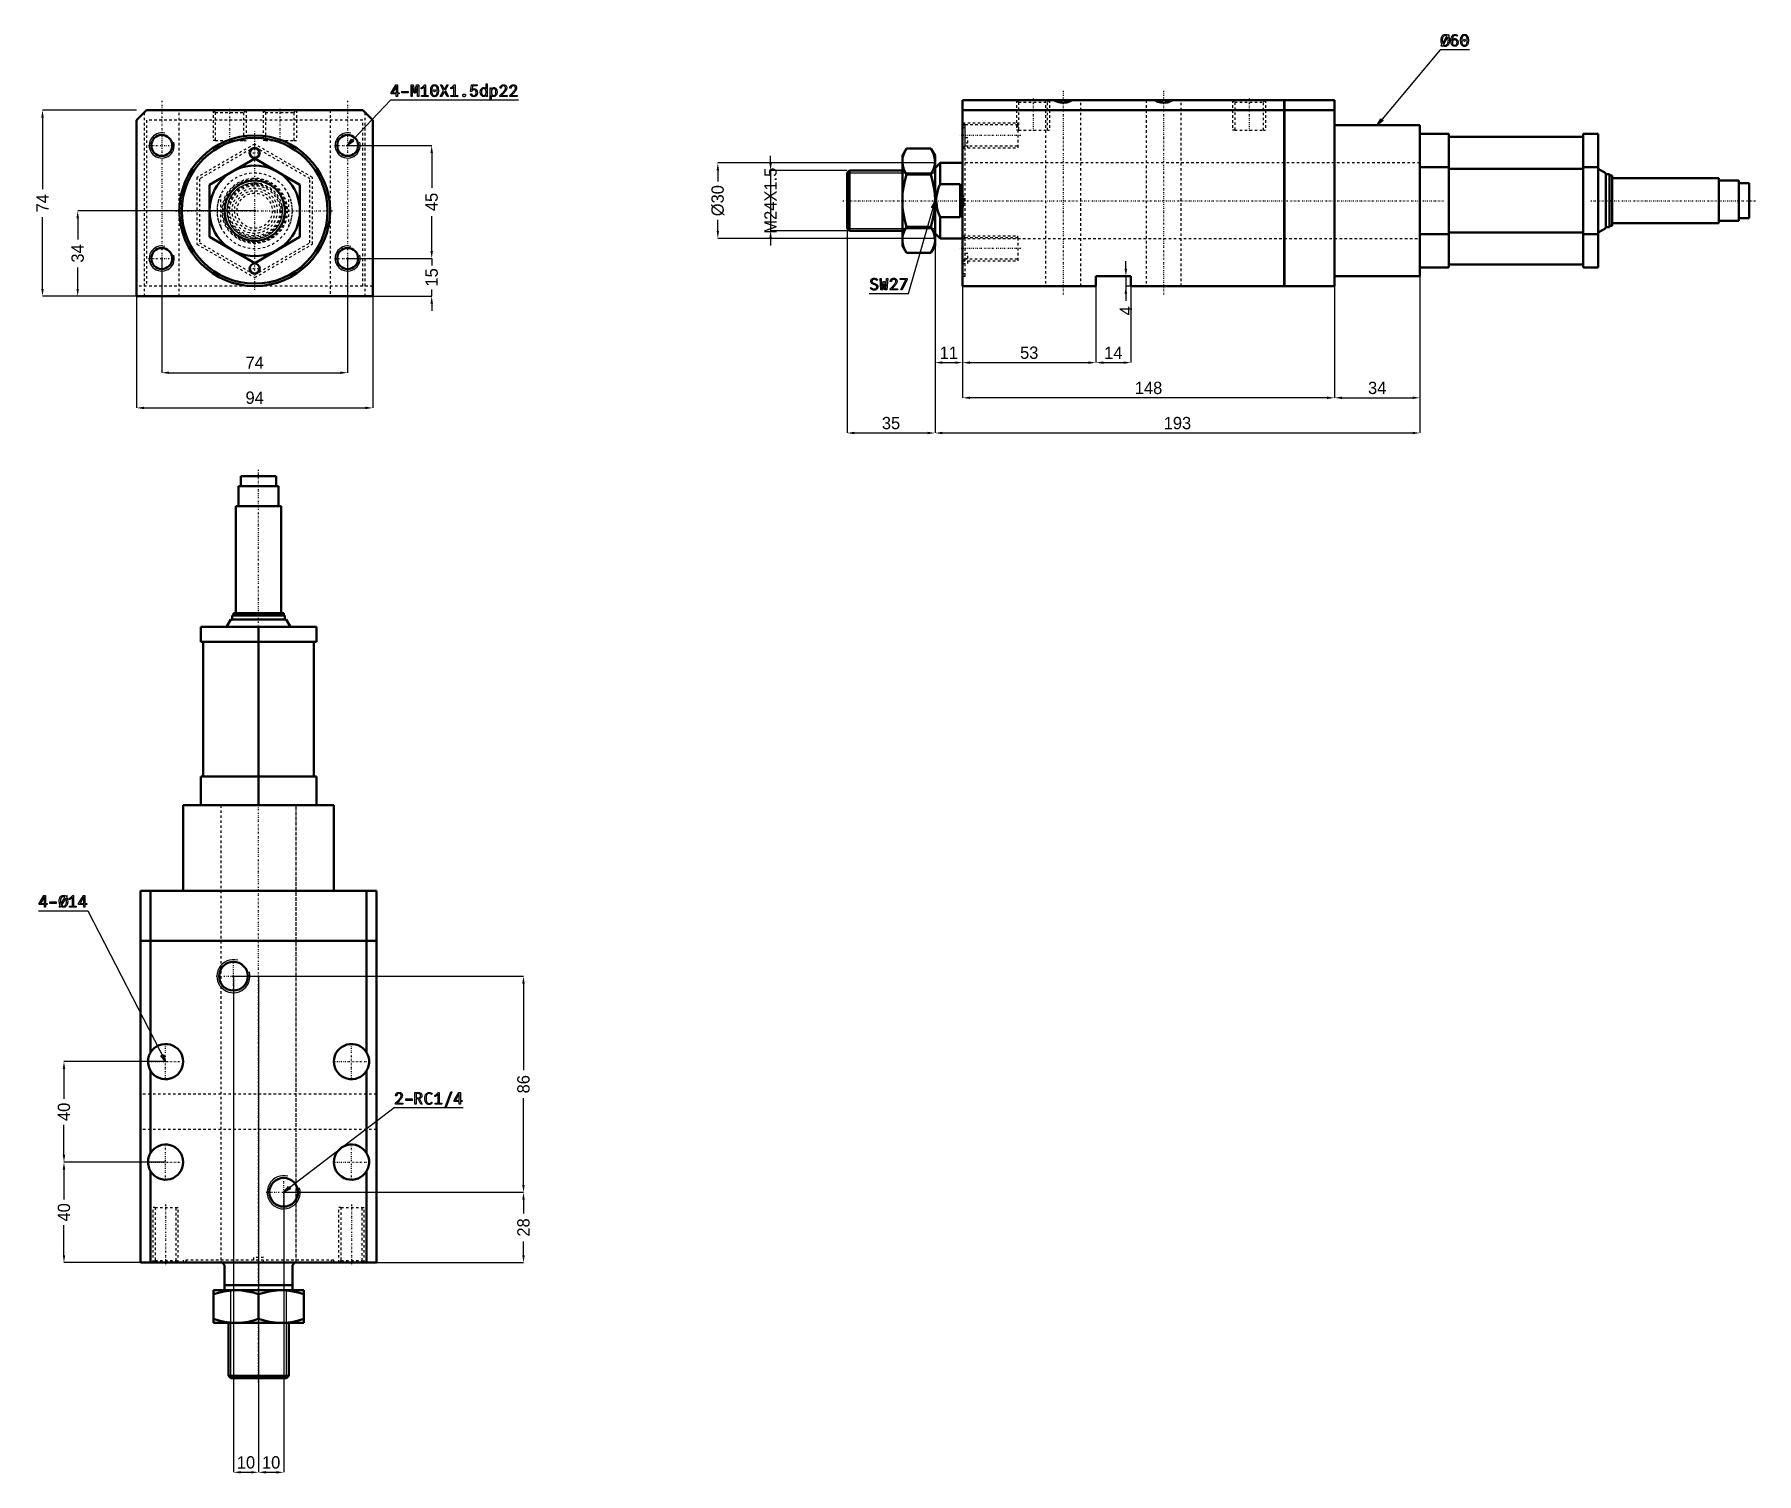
# Model space of a CAD drawing. Header units: millimetres. Extents: x -88 to 598, y -503 to 70.
import ezdxf

# ---------------------------------------------------------------- set-up
doc = ezdxf.new("R2010")
doc.units = ezdxf.units.MM
doc.linetypes.add('Center', pattern=[1.5, 0.45, -0.5, 0.05, -0.5])
doc.linetypes.add('Dashed', pattern=[2, 1, -1])
for name, color, linetype, lineweight in [('2d ConnectionPoints', 7, 'Continuous', 50), ('AM_0', 7, 'Continuous', 50), ('AM_5', 3, 'Continuous', 25), ('AM_7', 7, 'Center', 25), ('AM_9', 6, 'Dashed', 25)]:
    doc.layers.add(name, color=color, linetype=linetype, lineweight=lineweight)
doc.dimstyles.new('ISO-25', dxfattribs={"dimtxt": 2.5, "dimasz": 2.5, "dimexe": 1.25, "dimexo": 0.625, "dimtad": 1, "dimtxsty": 'Standard', "dimcen": 2.5, "dimadec": 0, "dimazin": 0, "dimtfac": 1, "dimtmove": 0, "dimatfit": 3, "dimfxl": 0, "dimarcsym": 0})

msp = doc.modelspace()

# ---------------------------------------------------------------- blocks, each defined once
blk = doc.blocks.new('1_JELS_A_70_EX_LA_50_50__L1rod_0_in_JELS_A_70_EX_LA_50_50__L1_0')
at = {"layer": 'AM_0'}
for p, q in [((-18, 10.39), (0, 20.78)), ((0, 20.78), (18, 10.39)), ((-18, -10.39), (-18, 10.39)), ((18, 10.39), (18, -10.39)), ((0, -20.78), (-18, -10.39)), ((18, -10.39), (0, -20.78))]:
    blk.add_line(p, q, dxfattribs=at)
for radius in [18, 12]:
    blk.add_circle((0, 0), radius, dxfattribs=at)
at = {"layer": 'AM_5'}
blk.add_arc((0, 0), 11.08, 75, 15, dxfattribs=at)
at = {"layer": 'AM_9'}
for p, q in [((0, 26.56), (-23, 13.28)), ((0, 25.4), (-22, 12.7)), ((23, 13.28), (0, 26.56)), ((22, 12.7), (0, 25.4)), ((-23, 13.28), (-23, -13.28)), ((-22, 12.7), (-22, -12.7)), ((22, -12.7), (22, 12.7)), ((23, -13.28), (23, 13.28)), ((-13.5, 6.54), (-13.79, 5.91)), ((-13.5, -6.54), (-13.5, 6.54)), ((13.5, 6.54), (13.5, -6.54)), ((-13.9, -5.63), (-13.5, -6.54)), ((-23, -13.28), (0, -26.56)), ((-22, -12.7), (0, -25.4)), ((0, -25.4), (22, -12.7)), ((0, -26.56), (23, -13.28))]:
    blk.add_line(p, q, dxfattribs=at)
for points in [[(-14.5, 3.84), (-14.78, 2.56), (-14.95, 1.26), (-15, 0.19)], [(-15, 0.19), (-14.96, -1.12), (-14.92, -1.57)], [(-13.79, 5.91), (-14.25, 4.69), (-14.5, 3.84)], [(14.5, 3.84), (14.11, 5.09), (13.61, 6.3), (13.5, 6.54)], [(14.5, -3.84), (14.78, -2.56), (14.95, -1.26), (15, 0.04), (14.94, 1.35), (14.76, 2.65), (14.5, 3.84)], [(-14.92, -1.57), (-14.72, -2.87), (-14.5, -3.84)], [(-14.5, -3.84), (-14.11, -5.09), (-13.9, -5.63)], [(13.5, -6.54), (14.02, -5.34), (14.43, -4.09), (14.5, -3.84)]]:
    blk.add_lwpolyline(points, dxfattribs=at)
for radius in [13, 12.7, 10.97, 10.5, 10, 9, 8, 7]:
    blk.add_circle((0, 0), radius, dxfattribs=at)
for start, end in [(25.84193, 154.15807), (205.84193, 334.15807)]:
    blk.add_arc((0, 0), 15, start, end, dxfattribs=at)
blk = doc.blocks.new('2_JELS_A_70_EX_LA_50_50__L1body_0_in_JELS_A_70_EX_LA_50_50__L1_0')
at = {"layer": 'AM_0'}
for p, q in [((-43, 40), (-47, 36)), ((-47, 36), (-47, -34)), ((43, 40), (-43, 40)), ((47, 36), (43, 40)), ((47, -34), (47, 36)), ((-47, -34), (47, -34))]:
    blk.add_line(p, q, dxfattribs=at)
for centre, radius in [((-37, 26), 4.188), ((0, 0), 30), ((0, 0), 29), ((37, 26), 4.188), ((0, 23), 2), ((-37, -19), 4.188), ((37, -19), 4.188), ((0, -23), 2)]:
    blk.add_circle(centre, radius, dxfattribs=at)
at = {"layer": 'AM_5', "linetype": 'Dashed'}
for p, q in [((-16.5785, 40), (-16.5785, 28)), ((-3.4215, 40), (-3.4215, 28)), ((3.4215, 40), (3.4215, 28)), ((16.5785, 40), (16.5785, 28)), ((-15.7225, 28), (-16.5785, 28)), ((-4.2775, 28), (-3.4215, 28)), ((4.2775, 28), (3.4215, 28)), ((15.7225, 28), (16.5785, 28))]:
    blk.add_line(p, q, dxfattribs=at)
at = {"layer": 'AM_5'}
for centre in [(-37, 26), (37, 26), (-37, -19), (37, -19)]:
    blk.add_arc(centre, 5, 75, 15, dxfattribs=at)
at = {"layer": 'AM_7'}
for p, q in [((-37, 43.7), (-37, -37.7)), ((37, 43.7), (37, -37.7)), ((-10, 40.6), (-10, 27.4)), ((10, 40.6), (10, 27.4)), ((0, -31.5), (0, 31.5)), ((-42.25, 26), (-31.75, 26)), ((-2.1, 23), (2.1, 23)), ((31.75, 26), (42.25, 26)), ((-31.5, 0), (31.5, 0)), ((-42.25, -19), (-31.75, -19)), ((31.75, -19), (42.25, -19)), ((-2.1, -23), (2.1, -23))]:
    blk.add_line(p, q, dxfattribs=at)
at = {"layer": 'AM_9'}
for p, q in [((-44, 39), (-44, -34)), ((43, 36), (-43, 36)), ((-43, 36), (-43, -30)), ((-30, -34), (-30, 40)), ((-16.5785, 40), (-15.7225, 39.144)), ((-15.7225, 39.144), (-15.7225, 28)), ((-15.7225, 39.144), (-4.2775, 39.144)), ((-4.2775, 39.144), (-3.4215, 40)), ((-4.2775, 28), (-4.2775, 39.144)), ((3.4215, 40), (4.2775, 39.144)), ((4.2775, 39.144), (4.2775, 28)), ((4.2775, 39.144), (15.7225, 39.144)), ((15.7225, 39.144), (16.5785, 40)), ((15.7225, 28), (15.7225, 39.144)), ((30, 40), (30, -34)), ((43, -30), (43, 36)), ((44, -34), (44, 39)), ((-15.7225, 28), (-4.2775, 28)), ((4.2775, 28), (15.7225, 28)), ((47, -30), (-47, -30))]:
    blk.add_line(p, q, dxfattribs=at)
blk.add_arc((0, 0), 15, 154.3904474, 205.609632, dxfattribs=at)
blk = doc.blocks.new('*D3')
at = {"layer": 'AM_5', "color": 0, "lineweight": -2}
for p, q in [((-47, -34), (-47, -78.45)), ((47, -34), (47, -78.45)), ((-44.06, -78.45), (44.06, -78.45))]:
    blk.add_line(p, q, dxfattribs=at)
at = {"layer": 'AM_5', "color": 0}
for points in [[(-44.06, -77.96), (-44.06, -78.94), (-47, -78.45)], [(44.06, -78.94), (44.06, -77.96), (47, -78.45)]]:
    blk.add_solid(points, dxfattribs=at)
at = {"layer": 'Defpoints', "color": 0}
for p in [(-47, -34), (47, -34), (47, -78.45)]:
    blk.add_point(p, dxfattribs=at)
at = {"layer": 'AM_5', "color": 0, "insert": (0, -74.42), "char_height": 4.9, "attachment_point": 5}
blk.add_mtext('94', dxfattribs=at)
blk = doc.blocks.new('*D4')
at = {"layer": 'AM_5', "color": 0, "lineweight": -2}
for p, q in [((-37, -19), (-37, -64.45)), ((37, -19), (37, -64.45)), ((-34.06, -64.45), (34.06, -64.45))]:
    blk.add_line(p, q, dxfattribs=at)
at = {"layer": 'AM_5', "color": 0}
for points in [[(-34.06, -63.96), (-34.06, -64.94), (-37, -64.45)], [(34.06, -64.94), (34.06, -63.96), (37, -64.45)]]:
    blk.add_solid(points, dxfattribs=at)
at = {"layer": 'Defpoints', "color": 0}
for p in [(-37, -19), (37, -19), (37, -64.45)]:
    blk.add_point(p, dxfattribs=at)
at = {"layer": 'AM_5', "color": 0, "insert": (0, -60.44), "char_height": 4.9, "attachment_point": 5}
blk.add_mtext('74', dxfattribs=at)
blk = doc.blocks.new('*D5')
at = {"layer": 'AM_5', "color": 0, "lineweight": -2}
for p, q in [((-47, 40), (-84.45, 40)), ((-84.45, 37.06), (-84.45, 8.55)), ((-84.45, -31.06), (-84.45, -2.55)), ((-47, -34), (-84.45, -34))]:
    blk.add_line(p, q, dxfattribs=at)
at = {"layer": 'AM_5', "color": 0}
for points in [[(-83.96, 37.06), (-84.94, 37.06), (-84.45, 40)], [(-84.94, -31.06), (-83.96, -31.06), (-84.45, -34)]]:
    blk.add_solid(points, dxfattribs=at)
at = {"layer": 'Defpoints', "color": 0}
for p in [(-84.45, 40), (-47, 40), (-47, -34)]:
    blk.add_point(p, dxfattribs=at)
at = {"layer": 'AM_5', "color": 0, "insert": (-84.45, 3), "char_height": 4.9, "attachment_point": 5, "rotation": 90}
blk.add_mtext('74', dxfattribs=at)
blk = doc.blocks.new('*D6')
at = {"layer": 'AM_5', "color": 0, "lineweight": -2}
for p, q in [((0, 0), (-70.45, 0)), ((-70.45, -2.94), (-70.45, -11.43)), ((-70.45, -31.06), (-70.45, -22.57)), ((-47, -34), (-70.45, -34))]:
    blk.add_line(p, q, dxfattribs=at)
at = {"layer": 'AM_5', "color": 0}
for points in [[(-69.96, -2.94), (-70.94, -2.94), (-70.45, 0)], [(-70.94, -31.06), (-69.96, -31.06), (-70.45, -34)]]:
    blk.add_solid(points, dxfattribs=at)
at = {"layer": 'Defpoints', "color": 0}
for p in [(0, 0), (-70.45, -34), (-47, -34)]:
    blk.add_point(p, dxfattribs=at)
at = {"layer": 'AM_5', "color": 0, "insert": (-70.45, -17), "char_height": 4.9, "attachment_point": 5, "rotation": 90}
blk.add_mtext('34', dxfattribs=at)
blk = doc.blocks.new('*D7')
at = {"layer": 'AM_5', "color": 0, "lineweight": -2}
for p, q in [((70.45, -16.06), (70.45, -13.12)), ((37, -19), (70.45, -19)), ((70.45, -19), (70.45, -21.71)), ((47, -34), (70.45, -34)), ((70.45, -34), (70.45, -31.29)), ((70.45, -36.94), (70.45, -39.88))]:
    blk.add_line(p, q, dxfattribs=at)
at = {"layer": 'AM_5', "color": 0}
for points in [[(69.96, -16.06), (70.94, -16.06), (70.45, -19)], [(70.94, -36.94), (69.96, -36.94), (70.45, -34)]]:
    blk.add_solid(points, dxfattribs=at)
at = {"layer": 'Defpoints', "color": 0}
for p in [(37, -19), (47, -34), (70.45, -34)]:
    blk.add_point(p, dxfattribs=at)
at = {"layer": 'AM_5', "color": 0, "insert": (70.45, -26.5), "char_height": 4.9, "attachment_point": 5, "rotation": 90}
blk.add_mtext('15', dxfattribs=at)
blk = doc.blocks.new('*D8')
at = {"layer": 'AM_5', "color": 0, "lineweight": -2}
for p, q in [((37, 26), (70.45, 26)), ((70.45, 23.06), (70.45, 9.14)), ((70.45, -16.06), (70.45, -2.14)), ((37, -19), (70.45, -19))]:
    blk.add_line(p, q, dxfattribs=at)
at = {"layer": 'AM_5', "color": 0}
for points in [[(70.94, 23.06), (69.96, 23.06), (70.45, 26)], [(69.96, -16.06), (70.94, -16.06), (70.45, -19)]]:
    blk.add_solid(points, dxfattribs=at)
at = {"layer": 'Defpoints', "color": 0}
for p in [(37, 26), (70.45, 26), (37, -19)]:
    blk.add_point(p, dxfattribs=at)
at = {"layer": 'AM_5', "color": 0, "insert": (70.45, 3.5), "char_height": 4.9, "attachment_point": 5, "rotation": 90}
blk.add_mtext('45', dxfattribs=at)
blk = doc.blocks.new('1_JELS_A_70_EX_LA_50_50__L1rod_0_in_JELS_A_70_EX_LA_50_50__L1_4')
at = {"layer": 'AM_0'}
for p, q in [((-8, 309), (8, 309)), ((-8, 309), (-8, 301)), ((-7, 313), (7, 313)), ((-7, 313), (-7, 309)), ((7, 309), (7, 313)), ((8, 301), (8, 309)), ((-9, 301), (9, 301)), ((-9, 301), (-9, 258.5)), ((9, 258.5), (9, 301)), ((-10.97, 256), (-12.7, 253)), ((-10.97, 256), (10.97, 256)), ((-10.5, 257.5), (10.5, 257.5)), ((-10.5, 257.5), (-10.5, 256)), ((-10, 258.5), (10, 258.5)), ((-10, 258.5), (-10, 257.5)), ((10, 257.5), (10, 258.5)), ((10.5, 256), (10.5, 257.5)), ((12.7, 253), (10.97, 256)), ((23, 253), (-23, 253)), ((-23, 253), (-23, 247)), ((23, 247), (-23, 247)), ((-22, 247), (-22, 193.5)), ((0, 253), (0, 182)), ((22, 247), (22, 193.5)), ((23, 253), (23, 247)), ((23, 193.5), (-23, 193.5)), ((-23, 193.5), (-23, 182)), ((23, 193.5), (23, 182)), ((14.5, 0), (13.5, -1)), ((-13.5, -1), (-14.5, 0)), ((-13.5, -10.5), (-13.5, -1)), ((13.5, -1), (13.5, -10.5)), ((-18, -11), (18, -11)), ((-18, -24), (-18, -11)), ((-13.5, -9), (13.5, -9)), ((-13.5, -10.5), (-13, -11)), ((0, -22.39), (0, -12.61)), ((13, -11), (13.5, -10.5)), ((18, -11), (18, -24)), ((-18, -24), (18, -24)), ((-12, -24), (-12, -45.08)), ((12, -45.08), (12, -24)), ((-12, -45.08), (-11.08, -46)), ((-12, -45.08), (12, -45.08)), ((-11.08, -46), (11.08, -46)), ((11.08, -46), (12, -45.08))]:
    blk.add_line(p, q, dxfattribs=at)
for points in [[(-9, -11), (-9.64, -11.01), (-11.74, -11.16), (-13.83, -11.49), (-15.93, -11.98), (-18, -12.61)], [(0, -12.61), (-2.19, -11.95), (-4.41, -11.44), (-6.7, -11.11), (-9, -11)], [(9, -11), (8.36, -11.01), (6.26, -11.16), (4.17, -11.49), (2.07, -11.98), (0, -12.61)], [(18, -12.61), (15.81, -11.95), (13.59, -11.44), (11.3, -11.11), (9, -11)], [(-18, -22.39), (-15.81, -23.05), (-13.59, -23.56), (-11.3, -23.89), (-9, -24)], [(-9, -24), (-8.36, -23.99), (-6.26, -23.84), (-4.17, -23.51), (-2.07, -23.02), (0, -22.39)], [(0, -22.39), (2.19, -23.05), (4.41, -23.56), (6.7, -23.89), (9, -24)], [(9, -24), (9.64, -23.99), (11.74, -23.84), (13.83, -23.51), (15.93, -23.02), (18, -22.39)]]:
    blk.add_lwpolyline(points, dxfattribs=at)
at = {"layer": 'AM_5'}
for p, q in [((-12, -11), (-11.08, -11)), ((-11.08, -46), (-11.08, -11)), ((11.08, -46), (11.08, -11)), ((12, -11), (11.08, -11))]:
    blk.add_line(p, q, dxfattribs=at)
at = {"layer": 'AM_7'}
for p, q in [((0, 250), (0, 316)), ((0, -47.75), (0, 191.65))]:
    blk.add_line(p, q, dxfattribs=at)
at = {"layer": 'AM_9'}
for p, q in [((-15, 182), (-15, 0.5)), ((15, 0.5), (15, 182)), ((-14.5, 0), (-15, 0.5)), ((15, 0.5), (14.5, 0))]:
    blk.add_line(p, q, dxfattribs=at)
blk = doc.blocks.new('2_JELS_A_70_EX_LA_50_50__L1body_0_in_JELS_A_70_EX_LA_50_50__L1_4')
at = {"layer": 'AM_0'}
for p, q in [((-30, 182), (30, 182)), ((-30, 182), (-30, 148)), ((30, 148), (30, 182)), ((47, 148), (-47, 148)), ((-47, 148), (-47, 128.05)), ((-43, 148), (-43, 83.61)), ((43, 148), (43, 83.61)), ((47, 148), (47, 128.05)), ((47, 128.05), (-47, 128.05)), ((47, 128), (-47, 128)), ((-47, 128), (-47, 0)), ((47, 128), (47, 0)), ((-43, 76.39), (-43, 43.61)), ((43, 76.39), (43, 43.61)), ((-43, 36.39), (-43, 0)), ((43, 36.39), (43, 0)), ((47, 0), (-47, 0))]:
    blk.add_line(p, q, dxfattribs=at)
for points in [[(-43, 76.39), (-43.29, 76.93), (-43.53, 77.49), (-43.73, 78.07), (-43.87, 78.66), (-43.96, 79.27), (-44, 79.88), (-43.98, 80.49), (-43.91, 81.09), (-43.79, 81.69), (-43.62, 82.28), (-43.39, 82.85), (-43.12, 83.39), (-43, 83.61)], [(43, 83.61), (43.29, 83.07), (43.53, 82.51), (43.73, 81.93), (43.87, 81.34), (43.96, 80.73), (44, 80.12), (43.98, 79.51), (43.91, 78.91), (43.79, 78.31), (43.62, 77.72), (43.39, 77.15), (43.12, 76.61), (43, 76.39)], [(-43, 36.39), (-43.29, 36.93), (-43.53, 37.49), (-43.73, 38.07), (-43.87, 38.66), (-43.96, 39.27), (-44, 39.88), (-43.98, 40.49), (-43.91, 41.09), (-43.79, 41.69), (-43.62, 42.28), (-43.39, 42.85), (-43.12, 43.39), (-43, 43.61)], [(43, 43.61), (43.29, 43.07), (43.53, 42.51), (43.73, 41.93), (43.87, 41.34), (43.96, 40.73), (44, 40.12), (43.98, 39.51), (43.91, 38.91), (43.79, 38.31), (43.62, 37.72), (43.39, 37.15), (43.12, 36.61), (43, 36.39)]]:
    blk.add_lwpolyline(points, dxfattribs=at)
for centre in [(-10, 114), (10, 28)]:
    blk.add_circle(centre, 5.72, dxfattribs=at)
for centre, start, end in [((-37, 80), 211.00272, 148.99728), ((37, 80), 31.00272, 328.99728), ((-37, 40), 211.00272, 148.99728), ((37, 40), 31.00272, 328.99728)]:
    blk.add_arc(centre, 7, start, end, dxfattribs=at)
at = {"layer": 'AM_5', "linetype": 'Dashed'}
for p, q in [((-42, 0), (-42, 22)), ((-41.19, 22), (-42, 22)), ((-32.81, 22), (-32, 22)), ((-32, 0), (-32, 22)), ((32, 0), (32, 22)), ((32.81, 22), (32, 22)), ((41.19, 22), (42, 22)), ((42, 0), (42, 22))]:
    blk.add_line(p, q, dxfattribs=at)
at = {"layer": 'AM_5'}
for centre in [(-10, 114), (10, 28)]:
    blk.add_arc(centre, 6.58, 75, 15, dxfattribs=at)
at = {"layer": 'AM_7'}
for p, q in [((-10, 107.09), (-10, 120.91)), ((-16.91, 114), (-3.09, 114)), ((-37, 72.65), (-37, 87.35)), ((37, 72.65), (37, 87.35)), ((-44.35, 80), (-29.65, 80)), ((29.65, 80), (44.35, 80)), ((-37, 32.65), (-37, 47.35)), ((37, 32.65), (37, 47.35)), ((-44.35, 40), (-29.65, 40)), ((10, 21.09), (10, 34.91)), ((29.65, 40), (44.35, 40)), ((3.09, 28), (16.91, 28)), ((-37, 23.1), (-37, -1.1)), ((37, 23.1), (37, -1.1))]:
    blk.add_line(p, q, dxfattribs=at)
at = {"layer": 'AM_9'}
for p, q in [((-15, 182), (-15, 0)), ((15, 0), (15, 182)), ((47, 67), (-47, 67)), ((47, 53), (-47, 53)), ((-41.19, 22), (-32.81, 22)), ((-41.19, 22), (-41.19, 0.81)), ((-32.81, 0.81), (-32.81, 22)), ((32.81, 22), (41.19, 22)), ((32.81, 22), (32.81, 0.81)), ((41.19, 0.81), (41.19, 22)), ((-41.19, 0.81), (-42, 0)), ((-41.19, 0.81), (-32.81, 0.81)), ((-32, 0), (-32.81, 0.81)), ((30, 1), (-30, 1)), ((-30, 1), (-30, 0)), ((-29, 1), (-29, 0)), ((2, 2), (-2, 2)), ((-2, 2), (-2, 0)), ((2, 0), (2, 2)), ((29, 0), (29, 1)), ((30, 0), (30, 1)), ((32.81, 0.81), (32, 0)), ((32.81, 0.81), (41.19, 0.81)), ((42, 0), (41.19, 0.81))]:
    blk.add_line(p, q, dxfattribs=at)
blk = doc.blocks.new('*D18')
at = {"layer": 'AM_5', "color": 0, "lineweight": -2}
for p, q in [((-35.46, -378.6), (-75.91, -378.6)), ((-75.91, -381.54), (-75.91, -393.45)), ((-75.91, -415.66), (-75.91, -403.74)), ((-45.46, -418.6), (-75.91, -418.6))]:
    blk.add_line(p, q, dxfattribs=at)
at = {"layer": 'AM_5', "color": 0}
for points in [[(-75.42, -381.54), (-76.4, -381.54), (-75.91, -378.6)], [(-76.4, -415.66), (-75.42, -415.66), (-75.91, -418.6)]]:
    blk.add_solid(points, dxfattribs=at)
at = {"layer": 'Defpoints', "color": 0}
for p in [(-35.46, -378.6), (-75.91, -418.6), (-45.46, -418.6)]:
    blk.add_point(p, dxfattribs=at)
at = {"layer": 'AM_5', "color": 0, "insert": (-75.91, -398.6), "char_height": 4.9, "attachment_point": 5, "rotation": 90}
blk.add_mtext('40', dxfattribs=at)
blk = doc.blocks.new('*D19')
at = {"layer": 'AM_5', "color": 0, "lineweight": -2}
for p, q in [((-35.46, -338.6), (-75.91, -338.6)), ((-75.91, -341.54), (-75.91, -353.45)), ((-75.91, -375.66), (-75.91, -363.74)), ((-35.46, -378.6), (-75.91, -378.6))]:
    blk.add_line(p, q, dxfattribs=at)
at = {"layer": 'AM_5', "color": 0}
for points in [[(-75.42, -341.54), (-76.4, -341.54), (-75.91, -338.6)], [(-76.4, -375.66), (-75.42, -375.66), (-75.91, -378.6)]]:
    blk.add_solid(points, dxfattribs=at)
at = {"layer": 'Defpoints', "color": 0}
for p in [(-35.46, -338.6), (-75.91, -378.6), (-35.46, -378.6)]:
    blk.add_point(p, dxfattribs=at)
at = {"layer": 'AM_5', "color": 0, "insert": (-75.91, -358.6), "char_height": 4.9, "attachment_point": 5, "rotation": 90}
blk.add_mtext('40', dxfattribs=at)
blk = doc.blocks.new('*D20')
at = {"layer": 'AM_5', "color": 0, "lineweight": -2}
for p, q in [((-8.46, -304.6), (-8.46, -502.05)), ((1.54, -304.6), (1.54, -502.05)), ((-5.52, -502.05), (-1.4, -502.05))]:
    blk.add_line(p, q, dxfattribs=at)
at = {"layer": 'AM_5', "color": 0}
for points in [[(-5.52, -501.56), (-5.52, -502.54), (-8.46, -502.05)], [(-1.4, -502.54), (-1.4, -501.56), (1.54, -502.05)]]:
    blk.add_solid(points, dxfattribs=at)
at = {"layer": 'Defpoints', "color": 0}
for p in [(-8.46, -304.6), (1.54, -304.6), (1.54, -502.05)]:
    blk.add_point(p, dxfattribs=at)
at = {"layer": 'AM_5', "color": 0, "insert": (-3.46, -498.13), "char_height": 4.9, "attachment_point": 5}
blk.add_mtext('10', dxfattribs=at)
blk = doc.blocks.new('*D21')
at = {"layer": 'AM_5', "color": 0, "lineweight": -2}
for p, q in [((1.54, -390.6), (1.54, -502.05)), ((11.54, -390.6), (11.54, -502.05)), ((4.48, -502.05), (8.6, -502.05))]:
    blk.add_line(p, q, dxfattribs=at)
at = {"layer": 'AM_5', "color": 0}
for points in [[(4.48, -501.56), (4.48, -502.54), (1.54, -502.05)], [(8.6, -502.54), (8.6, -501.56), (11.54, -502.05)]]:
    blk.add_solid(points, dxfattribs=at)
at = {"layer": 'Defpoints', "color": 0}
for p in [(1.54, -390.6), (11.54, -390.6), (11.54, -502.05)]:
    blk.add_point(p, dxfattribs=at)
at = {"layer": 'AM_5', "color": 0, "insert": (6.54, -498.13), "char_height": 4.9, "attachment_point": 5}
blk.add_mtext('10', dxfattribs=at)
blk = doc.blocks.new('*D22')
at = {"layer": 'AM_5', "color": 0, "lineweight": -2}
for p, q in [((11.54, -390.6), (106.99, -390.6)), ((106.99, -393.54), (106.99, -399.05)), ((106.99, -415.66), (106.99, -410.15)), ((38.54, -418.6), (106.99, -418.6))]:
    blk.add_line(p, q, dxfattribs=at)
at = {"layer": 'AM_5', "color": 0}
for points in [[(107.48, -393.54), (106.5, -393.54), (106.99, -390.6)], [(106.5, -415.66), (107.48, -415.66), (106.99, -418.6)]]:
    blk.add_solid(points, dxfattribs=at)
at = {"layer": 'Defpoints', "color": 0}
for p in [(11.54, -390.6), (38.54, -418.6), (106.99, -418.6)]:
    blk.add_point(p, dxfattribs=at)
at = {"layer": 'AM_5', "color": 0, "insert": (106.99, -404.6), "char_height": 4.9, "attachment_point": 5, "rotation": 90}
blk.add_mtext('28', dxfattribs=at)
blk = doc.blocks.new('*D23')
at = {"layer": 'AM_5', "color": 0, "lineweight": -2}
for p, q in [((-8.46, -304.6), (106.99, -304.6)), ((106.99, -307.54), (106.99, -342.05)), ((106.99, -387.66), (106.99, -353.15)), ((11.54, -390.6), (106.99, -390.6))]:
    blk.add_line(p, q, dxfattribs=at)
at = {"layer": 'AM_5', "color": 0}
for points in [[(107.48, -307.54), (106.5, -307.54), (106.99, -304.6)], [(106.5, -387.66), (107.48, -387.66), (106.99, -390.6)]]:
    blk.add_solid(points, dxfattribs=at)
at = {"layer": 'Defpoints', "color": 0}
for p in [(-8.46, -304.6), (11.54, -390.6), (106.99, -390.6)]:
    blk.add_point(p, dxfattribs=at)
at = {"layer": 'AM_5', "color": 0, "insert": (106.99, -347.6), "char_height": 4.9, "attachment_point": 5, "rotation": 90}
blk.add_mtext('86', dxfattribs=at)
blk = doc.blocks.new('1_JELS_A_70_EX_LA_50_50__L1rod_0_in_JELS_A_70_EX_LA_50_50__L1_2')
at = {"layer": 'AM_0'}
for p, q in [((-22.39, 20.78), (-24, 18)), ((-22.39, 20.78), (-12.61, 20.78)), ((-11, 18), (-12.61, 20.78)), ((193.5, 26.56), (182, 26.56)), ((193.5, -26.56), (193.5, 26.56)), ((247, 25.4), (193.5, 25.4)), ((247, -26.56), (247, 26.56)), ((253, 26.56), (247, 26.56)), ((253, -26.56), (253, 26.56)), ((-24, 18), (-24, -18)), ((-11, 18), (-11, -18)), ((-9, 15), (-11, 13)), ((0, 15), (-9, 15)), ((-9, 15), (-9, 6.54)), ((-45.08, 12), (-46, 11.08)), ((-46, 11.08), (-46, -11.08)), ((-24, 12), (-45.08, 12)), ((-45.08, 12), (-45.08, -12)), ((-22.39, 10.39), (-12.61, 10.39)), ((193.5, 13.28), (182, 13.28)), ((247, 12.7), (193.5, 12.7)), ((253, 13.28), (247, 13.28)), ((256, 10.97), (253, 12.7)), ((256, 10.97), (256, -10.97)), ((257.5, 10.5), (256, 10.5)), ((257.5, 10.5), (257.5, -10.5)), ((258.5, 10), (257.5, 10)), ((258.5, 10), (258.5, -10)), ((301, 9), (258.5, 9)), ((301, 9), (301, -9)), ((309, 8), (301, 8)), ((309, 8), (309, -8)), ((313, 7), (309, 7)), ((313, 7), (313, -7)), ((-1, 6.54), (-9, 6.54)), ((-1, 6.54), (-1, -6.54)), ((-9, -6.54), (-1, -6.54)), ((-9, -6.54), (-9, -15)), ((-46, -11.08), (-45.08, -12)), ((-45.08, -12), (-24, -12)), ((-22.39, -10.39), (-12.61, -10.39)), ((-11, -13), (-9, -15)), ((193.5, -13.28), (182, -13.28)), ((247, -12.7), (193.5, -12.7)), ((253, -13.28), (247, -13.28)), ((253, -12.7), (256, -10.97)), ((256, -10.5), (257.5, -10.5)), ((257.5, -10), (258.5, -10)), ((258.5, -9), (301, -9)), ((301, -8), (309, -8)), ((309, -7), (313, -7)), ((-24, -18), (-22.39, -20.78)), ((-12.61, -20.78), (-11, -18)), ((-9, -15), (0, -15)), ((-22.39, -20.78), (-12.61, -20.78)), ((193.5, -26.56), (182, -26.56)), ((247, -25.4), (193.5, -25.4)), ((253, -26.56), (247, -26.56))]:
    blk.add_line(p, q, dxfattribs=at)
for points in [[(-22.39, 20.78), (-23.05, 19.52), (-23.56, 18.24), (-23.89, 16.92), (-24, 15.59)], [(-11, 15.59), (-11.01, 15.96), (-11.16, 17.17), (-11.49, 18.38), (-11.98, 19.59), (-12.61, 20.78)], [(-24, 15.59), (-23.99, 15.22), (-23.84, 14.01), (-23.51, 12.8), (-23.02, 11.59), (-22.39, 10.39)], [(-12.61, 10.39), (-11.95, 11.66), (-11.44, 12.94), (-11.11, 14.26), (-11, 15.59)], [(-22.39, 10.39), (-23.05, 7.86), (-23.56, 5.3), (-23.89, 2.66), (-24, 0)], [(-11, 0), (-11, 0.12), (-11.12, 2.7), (-11.43, 5.26), (-11.94, 7.84), (-12.61, 10.39)], [(-24, 0), (-24, -0.12), (-23.88, -2.7), (-23.57, -5.26), (-23.06, -7.84), (-22.39, -10.39)], [(-12.61, -10.39), (-11.95, -7.86), (-11.44, -5.3), (-11.11, -2.66), (-11, 0)], [(-9, 6.54), (-9.44, 5.45), (-9.85, 4.25), (-10.17, 3.02), (-10.39, 1.74), (-10.49, 0.45), (-10.47, -0.82), (-10.34, -2.08), (-10.09, -3.36), (-9.73, -4.63), (-9, -6.54)], [(0, 3.84), (-0.39, 5.09), (-0.89, 6.3), (-1, 6.54)], [(-1, -6.54), (-0.48, -5.34), (-0.07, -4.09), (0, -3.84)], [(-22.39, -10.39), (-23.05, -11.66), (-23.56, -12.94), (-23.89, -14.26), (-24, -15.59)], [(-11, -15.59), (-11.01, -15.22), (-11.16, -14.01), (-11.49, -12.8), (-11.98, -11.59), (-12.61, -10.39)], [(-24, -15.59), (-23.99, -15.96), (-23.84, -17.17), (-23.51, -18.38), (-23.02, -19.59), (-22.39, -20.78)], [(-12.61, -20.78), (-11.95, -19.52), (-11.44, -18.24), (-11.11, -16.92), (-11, -15.59)]]:
    blk.add_lwpolyline(points, dxfattribs=at)
at = {"layer": 'AM_5'}
for p, q in [((-46, 11.08), (-11, 11.08)), ((-11, 12), (-11, 11.08)), ((-46, -11.08), (-11, -11.08)), ((-11, -12), (-11, -11.08))]:
    blk.add_line(p, q, dxfattribs=at)
at = {"layer": 'AM_7'}
for p, q in [((-47.75, 0), (191.65, 0)), ((250, 0), (316, 0))]:
    blk.add_line(p, q, dxfattribs=at)
at = {"layer": 'AM_9'}
for p, q in [((182, 15), (0, 15)), ((0, -15), (182, -15))]:
    blk.add_line(p, q, dxfattribs=at)
blk.add_lwpolyline([(0, -3.84), (0.28, -2.56), (0.45, -1.26), (0.5, 0.04), (0.44, 1.35), (0.26, 2.65), (0, 3.84)], dxfattribs=at)
blk = doc.blocks.new('2_JELS_A_70_EX_LA_50_50__L1body_0_in_JELS_A_70_EX_LA_50_50__L1_2')
at = {"layer": 'AM_0'}
for p, q in [((0, -34), (0, 40)), ((128, 40), (0, 40)), ((148, 36), (0, 36)), ((128, -34), (128, 40)), ((128.05, -34), (128.05, 40)), ((148, 40), (128.05, 40)), ((148, -34), (148, 40)), ((182, 30), (148, 30)), ((182, 30), (182, -30)), ((53, -34), (0, -34)), ((67, -30), (53, -30)), ((53, -30), (53, -34)), ((67, -34), (67, -30)), ((128, -34), (67, -34)), ((128.05, -30), (128, -30)), ((148, -34), (128.05, -34)), ((148, -30), (182, -30))]:
    blk.add_line(p, q, dxfattribs=at)
for points in [[(43.61, 40), (43.07, 39.71), (42.51, 39.47), (41.93, 39.27), (41.34, 39.13), (40.73, 39.04), (40.12, 39), (39.51, 39.02), (38.91, 39.09), (38.31, 39.21), (37.72, 39.38), (37.15, 39.61), (36.61, 39.88), (36.39, 40)], [(83.61, 40), (83.07, 39.71), (82.51, 39.47), (81.93, 39.27), (81.34, 39.13), (80.73, 39.04), (80.12, 39), (79.51, 39.02), (78.91, 39.09), (78.31, 39.21), (77.72, 39.38), (77.15, 39.61), (76.61, 39.88), (76.39, 40)]]:
    blk.add_lwpolyline(points, dxfattribs=at)
at = {"layer": 'AM_5', "linetype": 'Dashed'}
for p, q in [((21.42, 40), (21.42, 28)), ((34.58, 40), (34.58, 28)), ((107.42, 40), (107.42, 28)), ((120.58, 40), (120.58, 28)), ((0, 31), (22, 31)), ((22.28, 28), (21.42, 28)), ((22, 30.19), (22, 31)), ((33.72, 28), (34.58, 28)), ((108.28, 28), (107.42, 28)), ((119.72, 28), (120.58, 28)), ((0, 21), (22, 21)), ((22, 21.81), (22, 21)), ((0, -14), (22, -14)), ((22, -14.81), (22, -14)), ((0, -24), (22, -24)), ((22, -23.19), (22, -24))]:
    blk.add_line(p, q, dxfattribs=at)
at = {"layer": 'AM_7'}
for p, q in [((40, 43.7), (40, -37.7)), ((80, 43.7), (80, -37.7)), ((28, 40.6), (28, 27.4)), ((114, 40.6), (114, 27.4)), ((23.1, 26), (-1.1, 26)), ((-0.1, 23), (2.1, 23)), ((23.1, -19), (-1.1, -19)), ((-0.1, -23), (2.1, -23))]:
    blk.add_line(p, q, dxfattribs=at)
at = {"layer": 'AM_9'}
for p, q in [((21.42, 40), (22.28, 39.14)), ((22.28, 39.14), (22.28, 28)), ((22.28, 39.14), (33.72, 39.14)), ((33, 40), (33, -34)), ((33.72, 39.14), (34.58, 40)), ((33.72, 28), (33.72, 39.14)), ((47, -34), (47, 40)), ((73, 40), (73, -34)), ((87, -34), (87, 40)), ((107.42, 40), (108.28, 39.14)), ((108.28, 39.14), (108.28, 28)), ((108.28, 39.14), (119.72, 39.14)), ((119.72, 39.14), (120.58, 40)), ((119.72, 28), (119.72, 39.14)), ((0.81, 30.19), (0, 31)), ((1, 30), (0, 30)), ((1, 29), (0, 29)), ((22, 30.19), (0.81, 30.19)), ((0.81, 30.19), (0.81, 21.81)), ((1, -30), (1, 30)), ((22, 30.19), (22, 21.81)), ((22.28, 28), (33.72, 28)), ((108.28, 28), (119.72, 28)), ((2, 25), (0, 25)), ((0, 21), (0.81, 21.81)), ((0, 21), (2, 21)), ((0.81, 21.81), (22, 21.81)), ((2, 21), (2, 25)), ((182, 15), (0, 15)), ((0.81, -14.81), (0, -14)), ((0, -15), (182, -15)), ((22, -14.81), (0.81, -14.81)), ((0.81, -14.81), (0.81, -23.19)), ((22, -14.81), (22, -23.19)), ((2, -21), (0, -21)), ((0, -24), (0.81, -23.19)), ((0, -25), (2, -25)), ((0.81, -23.19), (22, -23.19)), ((2, -25), (2, -21)), ((0, -29), (1, -29)), ((0, -30), (1, -30))]:
    blk.add_line(p, q, dxfattribs=at)
blk = doc.blocks.new('*D37')
at = {"layer": 'AM_5', "color": 0, "lineweight": -2}
for p, q in [((334.79, -29.98), (334.79, -60.43)), ((348.79, -29.98), (348.79, -60.43)), ((337.73, -60.43), (345.85, -60.43))]:
    blk.add_line(p, q, dxfattribs=at)
at = {"layer": 'AM_5', "color": 0}
for points in [[(337.73, -59.94), (337.73, -60.92), (334.79, -60.43)], [(345.85, -60.92), (345.85, -59.94), (348.79, -60.43)]]:
    blk.add_solid(points, dxfattribs=at)
at = {"layer": 'Defpoints', "color": 0}
for p in [(334.79, -29.98), (348.79, -29.98), (348.79, -60.43)]:
    blk.add_point(p, dxfattribs=at)
at = {"layer": 'AM_5', "color": 0, "insert": (341.79, -56.51), "char_height": 4.9, "attachment_point": 5}
blk.add_mtext('14', dxfattribs=at)
blk = doc.blocks.new('*D38')
at = {"layer": 'AM_5', "color": 0, "lineweight": -2}
for p, q in [((281.79, 4.02), (281.79, -74.43)), ((429.79, 4.02), (429.79, -74.43)), ((426.85, -74.43), (284.73, -74.43))]:
    blk.add_line(p, q, dxfattribs=at)
at = {"layer": 'AM_5', "color": 0}
for points in [[(284.73, -73.94), (284.73, -74.92), (281.79, -74.43)], [(426.85, -74.92), (426.85, -73.94), (429.79, -74.43)]]:
    blk.add_solid(points, dxfattribs=at)
at = {"layer": 'Defpoints', "color": 0}
for p in [(281.79, 4.02), (429.79, 4.02), (281.79, -74.43)]:
    blk.add_point(p, dxfattribs=at)
at = {"layer": 'AM_5', "color": 0, "insert": (355.79, -70.51), "char_height": 4.9, "attachment_point": 5}
blk.add_mtext('148', dxfattribs=at)
blk = doc.blocks.new('*D39')
at = {"layer": 'AM_5', "color": 0, "lineweight": -2}
for p, q in [((429.79, 4.02), (429.79, -74.43)), ((463.79, 4.02), (463.79, -74.43)), ((432.73, -74.43), (460.85, -74.43))]:
    blk.add_line(p, q, dxfattribs=at)
at = {"layer": 'AM_5', "color": 0}
for points in [[(432.73, -73.94), (432.73, -74.92), (429.79, -74.43)], [(460.85, -74.92), (460.85, -73.94), (463.79, -74.43)]]:
    blk.add_solid(points, dxfattribs=at)
at = {"layer": 'Defpoints', "color": 0}
for p in [(429.79, 4.02), (463.79, 4.02), (463.79, -74.43)]:
    blk.add_point(p, dxfattribs=at)
at = {"layer": 'AM_5', "color": 0, "insert": (446.79, -70.51), "char_height": 4.9, "attachment_point": 5}
blk.add_mtext('34', dxfattribs=at)
blk = doc.blocks.new('*D40')
at = {"layer": 'AM_5', "color": 0, "lineweight": -2}
for p, q in [((346.76, -23.04), (346.76, -20.1)), ((348.79, -25.98), (346.76, -25.98)), ((346.76, -25.98), (346.76, -29.98)), ((348.79, -29.98), (346.76, -29.98)), ((346.76, -29.98), (346.76, -35.86))]:
    blk.add_line(p, q, dxfattribs=at)
at = {"layer": 'AM_5', "color": 0}
for points in [[(346.27, -23.04), (347.25, -23.04), (346.76, -25.98)], [(347.25, -32.92), (346.27, -32.92), (346.76, -29.98)]]:
    blk.add_solid(points, dxfattribs=at)
at = {"layer": 'Defpoints', "color": 0}
for p in [(348.79, -25.98), (346.76, -29.98), (348.79, -29.98)]:
    blk.add_point(p, dxfattribs=at)
at = {"layer": 'AM_5', "color": 0, "insert": (346.76, -39.78), "char_height": 4.9, "attachment_point": 5, "rotation": 90}
blk.add_mtext('4', dxfattribs=at)
blk = doc.blocks.new('*D41')
at = {"layer": 'AM_5', "color": 0, "lineweight": -2}
for p, q in [((281.79, 4.02), (281.79, -60.43)), ((334.79, -29.98), (334.79, -60.43)), ((284.73, -60.43), (331.85, -60.43))]:
    blk.add_line(p, q, dxfattribs=at)
at = {"layer": 'AM_5', "color": 0}
for points in [[(284.73, -59.94), (284.73, -60.92), (281.79, -60.43)], [(331.85, -60.92), (331.85, -59.94), (334.79, -60.43)]]:
    blk.add_solid(points, dxfattribs=at)
at = {"layer": 'Defpoints', "color": 0}
for p in [(281.79, 4.02), (334.79, -29.98), (334.79, -60.43)]:
    blk.add_point(p, dxfattribs=at)
at = {"layer": 'AM_5', "color": 0, "insert": (308.29, -56.51), "char_height": 4.9, "attachment_point": 5}
blk.add_mtext('53', dxfattribs=at)
blk = doc.blocks.new('*D42')
at = {"layer": 'AM_5', "color": 0, "lineweight": -2}
for p, q in [((270.79, 4.02), (270.79, -60.43)), ((281.79, -29.98), (281.79, -60.43)), ((273.73, -60.43), (278.85, -60.43))]:
    blk.add_line(p, q, dxfattribs=at)
at = {"layer": 'AM_5', "color": 0}
for points in [[(273.73, -59.94), (273.73, -60.92), (270.79, -60.43)], [(278.85, -60.92), (278.85, -59.94), (281.79, -60.43)]]:
    blk.add_solid(points, dxfattribs=at)
at = {"layer": 'Defpoints', "color": 0}
for p in [(270.79, 4.02), (281.79, -29.98), (281.79, -60.43)]:
    blk.add_point(p, dxfattribs=at)
at = {"layer": 'AM_5', "color": 0, "insert": (276.29, -56.51), "char_height": 4.9, "attachment_point": 5}
blk.add_mtext('11', dxfattribs=at)
blk = doc.blocks.new('*D43')
at = {"layer": 'AM_5', "color": 0, "lineweight": -2}
for p, q in [((270.79, 4.02), (270.79, -88.43)), ((235.79, -7.98), (235.79, -88.43)), ((238.73, -88.43), (267.85, -88.43))]:
    blk.add_line(p, q, dxfattribs=at)
at = {"layer": 'AM_5', "color": 0}
for points in [[(238.73, -87.94), (238.73, -88.92), (235.79, -88.43)], [(267.85, -88.92), (267.85, -87.94), (270.79, -88.43)]]:
    blk.add_solid(points, dxfattribs=at)
at = {"layer": 'Defpoints', "color": 0}
for p in [(270.79, 4.02), (235.79, -7.98), (270.79, -88.43)]:
    blk.add_point(p, dxfattribs=at)
at = {"layer": 'AM_5', "color": 0, "insert": (253.29, -84.51), "char_height": 4.9, "attachment_point": 5}
blk.add_mtext('35', dxfattribs=at)
blk = doc.blocks.new('*D44')
at = {"layer": 'AM_5', "color": 0, "lineweight": -2}
for p, q in [((270.79, 4.02), (270.79, -88.43)), ((463.79, 4.02), (463.79, -88.43)), ((273.73, -88.43), (460.85, -88.43))]:
    blk.add_line(p, q, dxfattribs=at)
at = {"layer": 'AM_5', "color": 0}
for points in [[(273.73, -87.94), (273.73, -88.92), (270.79, -88.43)], [(460.85, -88.92), (460.85, -87.94), (463.79, -88.43)]]:
    blk.add_solid(points, dxfattribs=at)
at = {"layer": 'Defpoints', "color": 0}
for p in [(270.79, 4.02), (463.79, 4.02), (463.79, -88.43)]:
    blk.add_point(p, dxfattribs=at)
at = {"layer": 'AM_5', "color": 0, "insert": (367.29, -84.51), "char_height": 4.9, "attachment_point": 5}
blk.add_mtext('193', dxfattribs=at)
blk = doc.blocks.new('*D45')
at = {"layer": 'AM_5', "color": 0, "lineweight": -2}
for p, q in [((205.34, 18.96), (205.34, 21.9)), ((235.79, 16.02), (205.34, 16.02)), ((205.34, 16.02), (205.34, -7.98)), ((235.79, -7.98), (205.34, -7.98)), ((205.34, -10.92), (205.34, -13.86))]:
    blk.add_line(p, q, dxfattribs=at)
at = {"layer": 'AM_5', "color": 0}
for points in [[(204.85, 18.96), (205.83, 18.96), (205.34, 16.02)], [(205.83, -10.92), (204.85, -10.92), (205.34, -7.98)]]:
    blk.add_solid(points, dxfattribs=at)
at = {"layer": 'Defpoints', "color": 0}
for p in [(235.79, 16.02), (205.34, -7.98), (235.79, -7.98)]:
    blk.add_point(p, dxfattribs=at)
at = {"layer": 'AM_5', "color": 0, "insert": (205.34, 4.02), "char_height": 4.9, "attachment_point": 5, "rotation": 90}
blk.add_mtext('M24X1.5', dxfattribs=at)
blk = doc.blocks.new('*D46')
at = {"layer": 'AM_5', "color": 0, "lineweight": -2}
for p, q in [((270.79, 19.02), (184.34, 19.02)), ((184.34, 16.08), (184.34, 11.62)), ((184.34, -8.04), (184.34, -3.57)), ((270.79, -10.98), (184.34, -10.98))]:
    blk.add_line(p, q, dxfattribs=at)
at = {"layer": 'AM_5', "color": 0}
for points in [[(184.83, 16.08), (183.85, 16.08), (184.34, 19.02)], [(183.85, -8.04), (184.83, -8.04), (184.34, -10.98)]]:
    blk.add_solid(points, dxfattribs=at)
at = {"layer": 'Defpoints', "color": 0}
for p in [(270.79, 19.02), (184.34, -10.98), (270.79, -10.98)]:
    blk.add_point(p, dxfattribs=at)
at = {"layer": 'AM_5', "color": 0, "insert": (184.34, 4.02), "char_height": 4.9, "attachment_point": 5, "rotation": 90}
blk.add_mtext('Ø30', dxfattribs=at)

# ---------------------------------------------------------------- dimensions: what is measured, and where the dimension line sits
at = {"layer": 'AM_5'}
for base, p1, p2, text, picture, middle in [((-84.45, 40), (-47, -34), (-47, 40), '74', '*D5', (-84.45, 3)), ((70.45, 26), (37, -19), (37, 26), '45', '*D8', (70.45, 3.5)), ((205.345, -7.977), (235.795, 16.023), (235.795, -7.977), 'M24X1.5', '*D45', (205.345, 4.023)), ((184.345, -10.977), (270.795, 19.023), (270.795, -10.977), 'Ø30', '*D46', (184.345, 4.023)), ((-70.45, -34), (0, 0), (-47, -34), '34', '*D6', (-70.45, -17)), ((70.45, -34), (37, -19), (47, -34), '15', '*D7', (70.45, -26.5)), ((346.765, -29.977), (348.795, -25.977), (348.795, -29.977), '4', '*D40', (346.765, -39.777)), ((106.991, -390.6), (-8.459, -304.6), (11.541, -390.6), '86', '*D23', (106.991, -347.6)), ((-75.909, -378.6), (-35.459, -338.6), (-35.459, -378.6), '40', '*D19', (-75.909, -358.6)), ((-75.909, -418.6), (-35.459, -378.6), (-45.459, -418.6), '40', '*D18', (-75.909, -398.6)), ((106.991, -418.6), (11.541, -390.6), (38.541, -418.6), '28', '*D22', (106.991, -404.6))]:
    dim = msp.add_linear_dim(base=base, p1=p1, p2=p2, angle=90, text=text, dimstyle='ISO-25', override={"dimtxt": 4.9, "dimasz": 2.94, "dimexe": 0, "dimexo": 0, "dimgap": 1.47}, dxfattribs=at)
    dim.commit()
    dim.dimension.update_dxf_attribs({"geometry": picture, "text_midpoint": middle, "dimtype": 160, "text_rotation": 90})
for base, p1, p2, text, picture, middle in [((270.795, -88.427), (235.795, -7.977), (270.795, 4.023), '35', '*D43', (253.295, -88.427)), ((281.795, -60.427), (270.795, 4.023), (281.795, -29.977), '11', '*D42', (276.295, -60.427)), ((463.795, -88.427), (270.795, 4.023), (463.795, 4.023), '193', '*D44', (367.295, -88.427)), ((281.795, -74.427), (429.795, 4.023), (281.795, 4.023), '148', '*D38', (355.795, -74.427)), ((334.795, -60.427), (281.795, 4.023), (334.795, -29.977), '53', '*D41', (308.295, -60.427)), ((463.795, -74.427), (429.795, 4.023), (463.795, 4.023), '34', '*D39', (446.795, -74.427)), ((37, -64.45), (-37, -19), (37, -19), '74', '*D4', (0, -64.45)), ((47, -78.45), (-47, -34), (47, -34), '94', '*D3', (0, -78.45)), ((348.795, -60.427), (334.795, -29.977), (348.795, -29.977), '14', '*D37', (341.795, -60.427)), ((1.541, -502.05), (-8.459, -304.6), (1.541, -304.6), '10', '*D20', (-3.459, -502.05)), ((11.541, -502.05), (1.541, -390.6), (11.541, -390.6), '10', '*D21', (6.541, -502.05))]:
    dim = msp.add_linear_dim(base=base, p1=p1, p2=p2, text=text, dimstyle='ISO-25', override={"dimtxt": 4.9, "dimasz": 2.94, "dimexe": 0, "dimexo": 0, "dimgap": 1.47}, dxfattribs=at)
    dim.commit()
    dim.dimension.update_dxf_attribs({"geometry": picture, "text_midpoint": middle, "dimtype": 160})

# ---------------------------------------------------------------- linework, layer by layer
at = {"layer": '2d ConnectionPoints'}
for p in [(0, 0), (281.795, 4.023), (1.541, -418.6)]:
    msp.add_point(p, dxfattribs=at)
at = {"layer": 'AM_5'}
for p, q in [((471.795, 64.023), (446.795, 34.023)), ((483.555, 64.023), (471.795, 64.023)), ((54, 44), (37, 26)), ((104.96, 44), (54, 44)), ((260.295, -32.977), (270.795, 4.023)), ((244.615, -32.977), (260.295, -32.977)), ((-86.059, -278.6), (-66.459, -278.6)), ((-66.459, -278.6), (-35.459, -338.6)), ((55.541, -357), (11.541, -390.6)), ((82.981, -357), (55.541, -357))]:
    msp.add_line(p, q, dxfattribs=at)
for points in [[(472.553, 66.251), (472.553, 66.251), (472.486, 66.383), (472.4, 66.595), (472.4, 66.595), (472.329, 66.822), (472.29, 66.982), (472.29, 66.982), (472.259, 67.148), (472.224, 67.403), (472.224, 67.403), (472.206, 67.667), (472.202, 67.847), (472.202, 67.847), (472.211, 68.119), (472.253, 68.501), (472.253, 68.501), (472.331, 68.853), (472.403, 69.07), (472.403, 69.07), (472.491, 69.271), (472.649, 69.537), (472.649, 69.537), (472.839, 69.76), (472.984, 69.885), (472.984, 69.885), (473.143, 69.99), (473.402, 70.103), (473.402, 70.103), (473.688, 70.164), (473.894, 70.175), (473.894, 70.175), (474.103, 70.163), (474.396, 70.099), (474.396, 70.099), (474.663, 69.98), (474.827, 69.869), (475.002, 70.178), (475.423, 69.936), (475.171, 69.497), (475.171, 69.497), (475.25, 69.37), (475.353, 69.162), (475.353, 69.162), (475.438, 68.933), (475.485, 68.769), (475.485, 68.769), (475.523, 68.597), (475.565, 68.326), (475.565, 68.326), (475.587, 68.04), (475.591, 67.841), (475.591, 67.841), (475.584, 67.578), (475.545, 67.202), (475.545, 67.202), (475.472, 66.848), (475.405, 66.624), (475.405, 66.624), (475.323, 66.414), (475.17, 66.131), (475.17, 66.131), (474.983, 65.889), (474.838, 65.75), (474.838, 65.75), (474.679, 65.632), (474.413, 65.505), (474.413, 65.505), (474.116, 65.436), (473.9, 65.423), (473.9, 65.423), (473.661, 65.44), (473.332, 65.527), (473.332, 65.527), (473.038, 65.688), (472.862, 65.837), (472.61, 65.404), (472.202, 65.633), (472.553, 66.251)], [(472.68, 67.799), (472.68, 67.799), (472.688, 67.565), (472.728, 67.231), (472.728, 67.231), (472.803, 66.921), (472.871, 66.726), (474.477, 69.5), (474.477, 69.5), (474.369, 69.578), (474.201, 69.662), (474.201, 69.662), (474.025, 69.708), (473.903, 69.717), (473.903, 69.717), (473.774, 69.707), (473.587, 69.656), (473.587, 69.656), (473.409, 69.562), (473.295, 69.475), (473.295, 69.475), (473.187, 69.37), (473.043, 69.183), (473.043, 69.183), (472.919, 68.962), (472.847, 68.795), (472.847, 68.795), (472.787, 68.615), (472.722, 68.327), (472.722, 68.327), (472.687, 68.017), (472.68, 67.799)], [(473.878, 65.882), (473.878, 65.882), (474.017, 65.892), (474.216, 65.947), (474.216, 65.947), (474.401, 66.048), (474.516, 66.141), (474.516, 66.141), (474.624, 66.253), (474.767, 66.447), (474.767, 66.447), (474.888, 66.674), (474.956, 66.844), (474.956, 66.844), (475.013, 67.024), (475.074, 67.308), (475.074, 67.308), (475.107, 67.607), (475.114, 67.815), (475.114, 67.815), (475.111, 67.961), (475.094, 68.173), (475.094, 68.173), (475.065, 68.376), (475.037, 68.506), (475.037, 68.506), (475.004, 68.632), (474.945, 68.81), (474.945, 68.81), (474.874, 68.974), (474.821, 69.076), (473.168, 66.226), (473.168, 66.226), (473.293, 66.102), (473.496, 65.968), (473.496, 65.968), (473.719, 65.896), (473.878, 65.882)], [(477.642, 65.455), (477.642, 65.455), (477.426, 65.465), (477.139, 65.518), (477.139, 65.518), (476.896, 65.615), (476.758, 65.705), (476.758, 65.705), (476.638, 65.812), (476.487, 66), (476.487, 66), (476.371, 66.221), (476.314, 66.387), (476.314, 66.387), (476.269, 66.566), (476.22, 66.863), (476.22, 66.863), (476.194, 67.192), (476.189, 67.43), (476.189, 67.43), (476.205, 67.917), (476.285, 68.567), (476.285, 68.567), (476.435, 69.118), (476.573, 69.43), (476.573, 69.43), (476.744, 69.691), (477.067, 69.975), (477.067, 69.975), (477.47, 70.127), (477.782, 70.156), (477.782, 70.156), (477.932, 70.152), (478.138, 70.128), (478.138, 70.128), (478.32, 70.085), (478.428, 70.045), (478.428, 70.045), (478.529, 69.997), (478.67, 69.915), (478.67, 69.915), (478.798, 69.819), (478.878, 69.748), (478.527, 69.462), (478.527, 69.462), (478.482, 69.514), (478.401, 69.585), (478.401, 69.585), (478.305, 69.645), (478.233, 69.68), (478.233, 69.68), (478.154, 69.709), (478.025, 69.741), (478.025, 69.741), (477.883, 69.758), (477.782, 69.761), (477.782, 69.761), (477.621, 69.749), (477.407, 69.683), (477.407, 69.683), (477.226, 69.561), (477.124, 69.449), (477.124, 69.449), (477.035, 69.32), (476.924, 69.111), (476.924, 69.111), (476.839, 68.883), (476.798, 68.721), (476.798, 68.721), (476.764, 68.552), (476.722, 68.285), (476.722, 68.285), (476.69, 68.002), (476.673, 67.806), (476.673, 67.806), (476.745, 67.943), (476.865, 68.122), (476.865, 68.122), (477.002, 68.27), (477.102, 68.352), (477.102, 68.352), (477.209, 68.419), (477.383, 68.492), (477.383, 68.492), (477.571, 68.531), (477.705, 68.538), (477.705, 68.538), (477.863, 68.529), (478.086, 68.483), (478.086, 68.483), (478.291, 68.396), (478.419, 68.317), (478.419, 68.317), (478.537, 68.222), (478.692, 68.059), (478.692, 68.059), (478.822, 67.87), (478.895, 67.729), (478.895, 67.729), (478.955, 67.581), (479.02, 67.35), (479.02, 67.35), (479.056, 67.11), (479.062, 66.946), (479.062, 66.946), (479.055, 66.774), (479.016, 66.531), (479.016, 66.531), (478.945, 66.307), (478.879, 66.167), (478.879, 66.167), (478.8, 66.037), (478.661, 65.866), (478.661, 65.866), (478.495, 65.722), (478.371, 65.641), (478.371, 65.641), (478.238, 65.574), (478.026, 65.502), (478.026, 65.502), (477.8, 65.462), (477.642, 65.455)], [(481.543, 65.43), (481.543, 65.43), (481.302, 65.441), (480.986, 65.503), (480.986, 65.503), (480.723, 65.617), (480.578, 65.723), (480.578, 65.723), (480.453, 65.849), (480.298, 66.07), (480.298, 66.07), (480.182, 66.331), (480.127, 66.527), (480.127, 66.527), (480.085, 66.742), (480.04, 67.105), (480.04, 67.105), (480.015, 67.517), (480.011, 67.818), (480.011, 67.818), (480.015, 68.113), (480.04, 68.516), (480.04, 68.516), (480.086, 68.873), (480.128, 69.086), (480.128, 69.086), (480.184, 69.28), (480.301, 69.539), (480.301, 69.539), (480.457, 69.759), (480.582, 69.884), (480.582, 69.884), (480.728, 69.989), (480.99, 70.102), (480.99, 70.102), (481.304, 70.164), (481.543, 70.175), (481.543, 70.175), (481.782, 70.164), (482.097, 70.102), (482.097, 70.102), (482.36, 69.989), (482.506, 69.884), (482.506, 69.884), (482.632, 69.759), (482.788, 69.539), (482.788, 69.539), (482.905, 69.281), (482.962, 69.088), (482.962, 69.088), (483.005, 68.875), (483.051, 68.518), (483.051, 68.518), (483.076, 68.114), (483.081, 67.818), (483.081, 67.818), (483.076, 67.521), (483.05, 67.114), (483.05, 67.114), (483.001, 66.751), (482.957, 66.535), (482.957, 66.535), (482.899, 66.337), (482.779, 66.074), (482.779, 66.074), (482.621, 65.851), (482.495, 65.724), (482.495, 65.724), (482.349, 65.618), (482.088, 65.503), (482.088, 65.503), (481.777, 65.441), (481.543, 65.43)], [(481.543, 65.85), (481.543, 65.85), (481.71, 65.86), (481.932, 65.914), (481.932, 65.914), (482.116, 66.013), (482.219, 66.105), (482.219, 66.105), (482.308, 66.213), (482.418, 66.402), (482.418, 66.402), (482.499, 66.621), (482.538, 66.783), (482.538, 66.783), (482.567, 66.96), (482.599, 67.254), (482.599, 67.254), (482.616, 67.581), (482.619, 67.818), (482.619, 67.818), (482.616, 68.069), (482.601, 68.409), (482.601, 68.409), (482.573, 68.703), (482.547, 68.874), (482.547, 68.874), (482.512, 69.029), (482.435, 69.235), (482.435, 69.235), (482.329, 69.412), (482.242, 69.513), (482.242, 69.513), (482.139, 69.598), (481.95, 69.69), (481.95, 69.69), (481.719, 69.739), (481.543, 69.748), (481.543, 69.748), (481.367, 69.739), (481.138, 69.69), (481.138, 69.69), (480.95, 69.598), (480.848, 69.513), (480.848, 69.513), (480.762, 69.412), (480.656, 69.235), (480.656, 69.235), (480.579, 69.029), (480.544, 68.874), (480.544, 68.874), (480.518, 68.703), (480.49, 68.409), (480.49, 68.409), (480.475, 68.069), (480.472, 67.818), (480.472, 67.818), (480.476, 67.579), (480.492, 67.25), (480.492, 67.25), (480.522, 66.956), (480.55, 66.78), (480.55, 66.78), (480.588, 66.618), (480.668, 66.401), (480.668, 66.401), (480.776, 66.213), (480.864, 66.105), (480.864, 66.105), (480.967, 66.013), (481.152, 65.914), (481.152, 65.914), (481.374, 65.86), (481.543, 65.85)], [(477.648, 65.856), (477.648, 65.856), (477.763, 65.862), (477.922, 65.891), (477.922, 65.891), (478.064, 65.946), (478.15, 65.996), (478.15, 65.996), (478.228, 66.057), (478.33, 66.164), (478.33, 66.164), (478.414, 66.291), (478.46, 66.387), (478.46, 66.387), (478.498, 66.49), (478.539, 66.656), (478.539, 66.656), (478.561, 66.837), (478.565, 66.965), (478.565, 66.965), (478.561, 67.085), (478.541, 67.255), (478.541, 67.255), (478.502, 67.415), (478.467, 67.516), (478.467, 67.516), (478.423, 67.61), (478.343, 67.736), (478.343, 67.736), (478.245, 67.843), (478.17, 67.904), (478.17, 67.904), (478.088, 67.956), (477.951, 68.012), (477.951, 68.012), (477.797, 68.042), (477.686, 68.048), (477.686, 68.048), (477.571, 68.042), (477.41, 68.009), (477.41, 68.009), (477.262, 67.95), (477.172, 67.895), (477.172, 67.895), (477.089, 67.829), (476.979, 67.714), (476.979, 67.714), (476.887, 67.58), (476.836, 67.479), (476.836, 67.479), (476.794, 67.371), (476.748, 67.2), (476.748, 67.2), (476.723, 67.017), (476.718, 66.888), (476.718, 66.888), (476.722, 66.771), (476.745, 66.605), (476.745, 66.605), (476.787, 66.451), (476.826, 66.355), (476.826, 66.355), (476.874, 66.265), (476.96, 66.146), (476.96, 66.146), (477.064, 66.045), (477.143, 65.989), (477.143, 65.989), (477.23, 65.941), (477.374, 65.889), (477.374, 65.889), (477.533, 65.862), (477.648, 65.856)], [(481.116, 67.818), (481.543, 68.296), (481.969, 67.818), (481.543, 67.385), (481.116, 67.818)], [(56.376, 46.489), (54.312, 46.489), (54.312, 46.903), (56.191, 50.088), (56.822, 50.088), (56.822, 46.919), (57.51, 46.919), (57.51, 46.489), (56.822, 46.489), (56.822, 45.47), (56.376, 45.47), (56.376, 46.489)], [(56.382, 46.919), (56.382, 49.553), (54.86, 46.919), (56.382, 46.919)], [(62.225, 50.088), (63.047, 50.088), (63.748, 47.203), (64.442, 50.088), (65.277, 50.088), (65.277, 45.47), (64.805, 45.47), (64.805, 49.604), (64.773, 49.588), (64.041, 46.776), (63.461, 46.776), (62.719, 49.588), (62.697, 49.601), (62.697, 45.47), (62.225, 45.47), (62.225, 50.088)], [(66.356, 45.878), (67.528, 45.878), (67.528, 49.324), (67.528, 49.324), (67.465, 49.26), (67.358, 49.161), (67.358, 49.161), (67.237, 49.058), (67.149, 48.986), (67.149, 48.986), (67.057, 48.915), (66.918, 48.814), (66.918, 48.814), (66.778, 48.72), (66.684, 48.661), (66.684, 48.661), (66.592, 48.608), (66.465, 48.544), (66.465, 48.544), (66.349, 48.497), (66.279, 48.477), (66.279, 48.961), (66.279, 48.961), (66.366, 49.002), (66.503, 49.081), (66.503, 49.081), (66.648, 49.179), (66.749, 49.255), (66.749, 49.255), (66.85, 49.337), (66.998, 49.464), (66.998, 49.464), (67.14, 49.596), (67.231, 49.687), (67.231, 49.687), (67.318, 49.776), (67.435, 49.902), (67.435, 49.902), (67.534, 50.017), (67.591, 50.088), (67.999, 50.088), (67.999, 45.878), (69.063, 45.878), (69.063, 45.47), (66.356, 45.47), (66.356, 45.878)], [(71.588, 45.406), (71.588, 45.406), (71.347, 45.418), (71.031, 45.48), (71.031, 45.48), (70.768, 45.594), (70.623, 45.699), (70.623, 45.699), (70.498, 45.825), (70.343, 46.047), (70.343, 46.047), (70.227, 46.308), (70.172, 46.504), (70.172, 46.504), (70.13, 46.719), (70.085, 47.082), (70.085, 47.082), (70.06, 47.494), (70.056, 47.795), (70.056, 47.795), (70.061, 48.089), (70.085, 48.493), (70.085, 48.493), (70.131, 48.85), (70.174, 49.063), (70.174, 49.063), (70.23, 49.257), (70.346, 49.515), (70.346, 49.515), (70.502, 49.735), (70.628, 49.861), (70.628, 49.861), (70.773, 49.965), (71.036, 50.079), (71.036, 50.079), (71.35, 50.14), (71.588, 50.152), (71.588, 50.152), (71.827, 50.14), (72.142, 50.079), (72.142, 50.079), (72.405, 49.965), (72.551, 49.861), (72.551, 49.861), (72.677, 49.735), (72.833, 49.516), (72.833, 49.516), (72.95, 49.258), (73.007, 49.064), (73.007, 49.064), (73.05, 48.852), (73.096, 48.495), (73.096, 48.495), (73.121, 48.09), (73.126, 47.795), (73.126, 47.795), (73.121, 47.498), (73.095, 47.09), (73.095, 47.09), (73.047, 46.728), (73.002, 46.511), (73.002, 46.511), (72.944, 46.314), (72.824, 46.051), (72.824, 46.051), (72.667, 45.828), (72.54, 45.701), (72.54, 45.701), (72.394, 45.595), (72.133, 45.48), (72.133, 45.48), (71.823, 45.418), (71.588, 45.406)], [(71.588, 45.827), (71.588, 45.827), (71.756, 45.837), (71.977, 45.89), (71.977, 45.89), (72.162, 45.99), (72.265, 46.082), (72.265, 46.082), (72.353, 46.19), (72.463, 46.379), (72.463, 46.379), (72.544, 46.597), (72.583, 46.76), (72.583, 46.76), (72.612, 46.937), (72.644, 47.231), (72.644, 47.231), (72.661, 47.558), (72.664, 47.795), (72.664, 47.795), (72.661, 48.046), (72.646, 48.385), (72.646, 48.385), (72.618, 48.68), (72.593, 48.851), (72.593, 48.851), (72.558, 49.005), (72.48, 49.212), (72.48, 49.212), (72.374, 49.389), (72.287, 49.489), (72.287, 49.489), (72.184, 49.574), (71.995, 49.666), (71.995, 49.666), (71.765, 49.716), (71.588, 49.725), (71.588, 49.725), (71.412, 49.716), (71.183, 49.666), (71.183, 49.666), (70.996, 49.574), (70.893, 49.489), (70.893, 49.489), (70.807, 49.389), (70.701, 49.212), (70.701, 49.212), (70.624, 49.005), (70.589, 48.851), (70.589, 48.851), (70.564, 48.68), (70.536, 48.385), (70.536, 48.385), (70.521, 48.046), (70.518, 47.795), (70.518, 47.795), (70.521, 47.556), (70.537, 47.227), (70.537, 47.227), (70.568, 46.933), (70.596, 46.757), (70.596, 46.757), (70.633, 46.595), (70.713, 46.378), (70.713, 46.378), (70.821, 46.19), (70.909, 46.082), (70.909, 46.082), (71.012, 45.99), (71.197, 45.89), (71.197, 45.89), (71.419, 45.837), (71.588, 45.827)], [(71.161, 47.795), (71.588, 48.273), (72.015, 47.795), (71.588, 47.362), (71.161, 47.795)], [(75.212, 47.859), (73.966, 50.088), (74.495, 50.088), (75.517, 48.289), (76.521, 50.088), (77.03, 50.088), (75.785, 47.945), (77.132, 45.47), (76.623, 45.47), (75.511, 47.457), (74.412, 45.47), (73.89, 45.47), (75.212, 47.859)], [(78.116, 45.878), (79.288, 45.878), (79.288, 49.324), (79.288, 49.324), (79.225, 49.26), (79.118, 49.161), (79.118, 49.161), (78.997, 49.058), (78.909, 48.986), (78.909, 48.986), (78.817, 48.915), (78.678, 48.814), (78.678, 48.814), (78.538, 48.72), (78.444, 48.661), (78.444, 48.661), (78.352, 48.608), (78.225, 48.544), (78.225, 48.544), (78.109, 48.497), (78.039, 48.477), (78.039, 48.961), (78.039, 48.961), (78.126, 49.002), (78.263, 49.081), (78.263, 49.081), (78.408, 49.179), (78.509, 49.255), (78.509, 49.255), (78.61, 49.337), (78.758, 49.464), (78.758, 49.464), (78.9, 49.596), (78.991, 49.687), (78.991, 49.687), (79.078, 49.776), (79.195, 49.902), (79.195, 49.902), (79.294, 50.017), (79.351, 50.088), (79.759, 50.088), (79.759, 45.878), (80.823, 45.878), (80.823, 45.47), (78.116, 45.47), (78.116, 45.878)], [(87.204, 45.413), (87.204, 45.413), (87.06, 45.418), (86.855, 45.443), (86.855, 45.443), (86.663, 45.491), (86.542, 45.535), (86.542, 45.535), (86.428, 45.59), (86.275, 45.692), (86.275, 45.692), (86.144, 45.818), (86.069, 45.916), (86.069, 45.916), (86.005, 46.024), (85.936, 46.207), (85.936, 46.207), (85.899, 46.414), (85.892, 46.566), (86.389, 46.566), (86.389, 46.566), (86.398, 46.423), (86.446, 46.236), (86.446, 46.236), (86.537, 46.083), (86.62, 45.999), (86.62, 45.999), (86.718, 45.93), (86.886, 45.855), (86.886, 45.855), (87.08, 45.815), (87.223, 45.808), (87.223, 45.808), (87.346, 45.814), (87.515, 45.85), (87.515, 45.85), (87.664, 45.916), (87.752, 45.976), (87.752, 45.976), (87.832, 46.048), (87.934, 46.171), (87.934, 46.171), (88.017, 46.314), (88.061, 46.419), (88.061, 46.419), (88.096, 46.531), (88.135, 46.706), (88.135, 46.706), (88.156, 46.89), (88.16, 47.018), (88.16, 47.018), (88.156, 47.135), (88.136, 47.305), (88.136, 47.305), (88.098, 47.468), (88.064, 47.574), (88.064, 47.574), (88.022, 47.674), (87.944, 47.808), (87.944, 47.808), (87.848, 47.925), (87.774, 47.993), (87.774, 47.993), (87.693, 48.05), (87.557, 48.112), (87.557, 48.112), (87.404, 48.145), (87.293, 48.152), (87.293, 48.152), (87.175, 48.144), (87.008, 48.103), (87.008, 48.103), (86.854, 48.027), (86.758, 47.957), (86.758, 47.957), (86.671, 47.874), (86.564, 47.727), (86.564, 47.727), (86.484, 47.555), (86.446, 47.426), (85.962, 47.426), (86.293, 50.101), (88.542, 50.101), (88.542, 49.687), (86.745, 49.687), (86.542, 48.155), (86.542, 48.155), (86.609, 48.237), (86.714, 48.345), (86.714, 48.345), (86.825, 48.433), (86.902, 48.481), (86.902, 48.481), (86.982, 48.521), (87.113, 48.564), (87.113, 48.564), (87.255, 48.587), (87.357, 48.591), (87.357, 48.591), (87.513, 48.583), (87.731, 48.539), (87.731, 48.539), (87.93, 48.457), (88.051, 48.381), (88.051, 48.381), (88.163, 48.291), (88.309, 48.133), (88.309, 48.133), (88.43, 47.948), (88.497, 47.809), (88.497, 47.809), (88.552, 47.662), (88.612, 47.428), (88.612, 47.428), (88.644, 47.179), (88.65, 47.005), (88.65, 47.005), (88.643, 46.822), (88.605, 46.564), (88.605, 46.564), (88.534, 46.324), (88.469, 46.175), (88.469, 46.175), (88.39, 46.037), (88.25, 45.854), (88.25, 45.854), (88.084, 45.7), (87.959, 45.613), (87.959, 45.613), (87.824, 45.541), (87.606, 45.463), (87.606, 45.463), (87.371, 45.421), (87.204, 45.413)], [(91.124, 45.432), (91.124, 45.432), (90.949, 45.443), (90.709, 45.499), (90.709, 45.499), (90.496, 45.604), (90.369, 45.701), (90.369, 45.701), (90.255, 45.815), (90.107, 46.008), (90.107, 46.008), (89.987, 46.228), (89.923, 46.39), (89.923, 46.39), (89.872, 46.56), (89.816, 46.82), (89.816, 46.82), (89.786, 47.086), (89.78, 47.266), (89.78, 47.266), (89.786, 47.438), (89.815, 47.691), (89.815, 47.691), (89.87, 47.938), (89.92, 48.099), (89.92, 48.099), (89.982, 48.253), (90.099, 48.463), (90.099, 48.463), (90.244, 48.647), (90.357, 48.755), (90.357, 48.755), (90.481, 48.848), (90.689, 48.948), (90.689, 48.948), (90.922, 49.001), (91.092, 49.012), (91.092, 49.012), (91.219, 49.007), (91.401, 48.979), (91.401, 48.979), (91.574, 48.929), (91.685, 48.883), (91.685, 48.883), (91.789, 48.824), (91.93, 48.712), (91.93, 48.712), (92.053, 48.569), (92.124, 48.458), (92.124, 50.502), (92.583, 50.502), (92.583, 46.234), (92.583, 46.234), (92.583, 46.188), (92.584, 46.114), (92.584, 46.114), (92.585, 46.033), (92.586, 45.975), (92.586, 45.975), (92.587, 45.918), (92.589, 45.844), (92.589, 45.844), (92.591, 45.782), (92.592, 45.747), (92.602, 45.47), (92.194, 45.47), (92.124, 45.967), (92.124, 45.967), (92.038, 45.859), (91.904, 45.721), (91.904, 45.721), (91.764, 45.612), (91.669, 45.556), (91.669, 45.556), (91.57, 45.511), (91.412, 45.463), (91.412, 45.463), (91.243, 45.437), (91.124, 45.432)], [(91.226, 45.808), (91.226, 45.808), (91.353, 45.816), (91.524, 45.863), (91.524, 45.863), (91.671, 45.948), (91.756, 46.027), (91.756, 46.027), (91.831, 46.119), (91.926, 46.273), (91.926, 46.273), (91.999, 46.445), (92.037, 46.57), (92.037, 46.57), (92.066, 46.701), (92.098, 46.9), (92.098, 46.9), (92.115, 47.103), (92.118, 47.241), (92.118, 47.241), (92.114, 47.38), (92.094, 47.582), (92.094, 47.582), (92.057, 47.779), (92.022, 47.907), (92.022, 47.907), (91.979, 48.028), (91.896, 48.194), (91.896, 48.194), (91.791, 48.34), (91.709, 48.426), (91.709, 48.426), (91.616, 48.499), (91.46, 48.579), (91.46, 48.579), (91.281, 48.621), (91.15, 48.63), (91.15, 48.63), (91.032, 48.621), (90.871, 48.577), (90.871, 48.577), (90.728, 48.496), (90.642, 48.421), (90.642, 48.421), (90.564, 48.333), (90.463, 48.185), (90.463, 48.185), (90.381, 48.018), (90.337, 47.895), (90.337, 47.895), (90.302, 47.768), (90.263, 47.576), (90.263, 47.576), (90.243, 47.383), (90.239, 47.254), (90.239, 47.254), (90.243, 47.118), (90.267, 46.914), (90.267, 46.914), (90.31, 46.712), (90.35, 46.578), (90.35, 46.578), (90.399, 46.449), (90.49, 46.273), (90.49, 46.273), (90.6, 46.118), (90.685, 46.026), (90.685, 46.026), (90.778, 45.947), (90.931, 45.862), (90.931, 45.862), (91.102, 45.816), (91.226, 45.808)], [(93.729, 48.19), (93.729, 48.19), (93.728, 48.359), (93.724, 48.601), (93.724, 48.601), (93.716, 48.829), (93.71, 48.974), (94.149, 48.974), (94.168, 48.368), (94.168, 48.368), (94.244, 48.491), (94.371, 48.653), (94.371, 48.653), (94.513, 48.788), (94.616, 48.864), (94.616, 48.864), (94.725, 48.926), (94.901, 48.994), (94.901, 48.994), (95.091, 49.03), (95.226, 49.037), (95.226, 49.037), (95.394, 49.026), (95.625, 48.97), (95.625, 48.97), (95.83, 48.866), (95.952, 48.77), (95.952, 48.77), (96.062, 48.657), (96.203, 48.465), (96.203, 48.465), (96.317, 48.248), (96.377, 48.088), (96.377, 48.088), (96.426, 47.921), (96.479, 47.666), (96.479, 47.666), (96.507, 47.405), (96.512, 47.228), (96.512, 47.228), (96.506, 47.045), (96.475, 46.779), (96.475, 46.779), (96.418, 46.522), (96.364, 46.355), (96.364, 46.355), (96.298, 46.197), (96.174, 45.982), (96.174, 45.982), (96.02, 45.795), (95.901, 45.685), (95.901, 45.685), (95.768, 45.592), (95.546, 45.49), (95.546, 45.49), (95.294, 45.436), (95.111, 45.425), (95.111, 45.425), (94.994, 45.43), (94.832, 45.454), (94.832, 45.454), (94.684, 45.5), (94.593, 45.542), (94.593, 45.542), (94.507, 45.594), (94.383, 45.692), (94.383, 45.692), (94.264, 45.814), (94.187, 45.91), (94.187, 44.26), (93.729, 44.26), (93.729, 48.19)], [(95.108, 45.808), (95.108, 45.808), (95.224, 45.815), (95.386, 45.855), (95.386, 45.855), (95.532, 45.929), (95.621, 45.997), (95.621, 45.997), (95.702, 46.078), (95.807, 46.217), (95.807, 46.217), (95.894, 46.378), (95.941, 46.497), (95.941, 46.497), (95.979, 46.623), (96.021, 46.821), (96.021, 46.821), (96.043, 47.028), (96.047, 47.171), (96.047, 47.171), (96.044, 47.303), (96.025, 47.502), (96.025, 47.502), (95.991, 47.7), (95.96, 47.832), (95.96, 47.832), (95.92, 47.959), (95.844, 48.135), (95.844, 48.135), (95.748, 48.292), (95.673, 48.386), (95.673, 48.386), (95.589, 48.467), (95.446, 48.554), (95.446, 48.554), (95.282, 48.601), (95.162, 48.61), (95.162, 48.61), (95.04, 48.601), (94.871, 48.553), (94.871, 48.553), (94.72, 48.464), (94.628, 48.381), (94.628, 48.381), (94.546, 48.285), (94.439, 48.124), (94.439, 48.124), (94.352, 47.944), (94.305, 47.813), (94.305, 47.813), (94.267, 47.677), (94.226, 47.475), (94.226, 47.475), (94.204, 47.275), (94.2, 47.142), (94.2, 47.142), (94.204, 47.023), (94.222, 46.843), (94.222, 46.843), (94.256, 46.661), (94.288, 46.539), (94.288, 46.539), (94.327, 46.419), (94.404, 46.255), (94.404, 46.255), (94.502, 46.108), (94.579, 46.019), (94.579, 46.019), (94.665, 45.943), (94.813, 45.861), (94.813, 45.861), (94.983, 45.816), (95.108, 45.808)], [(97.754, 46.069), (97.754, 46.069), (97.964, 46.26), (98.263, 46.541), (98.263, 46.541), (98.543, 46.812), (98.719, 46.988), (98.719, 46.988), (98.888, 47.165), (99.13, 47.444), (99.13, 47.444), (99.358, 47.737), (99.502, 47.942), (99.502, 47.942), (99.63, 48.145), (99.768, 48.435), (99.768, 48.435), (99.842, 48.707), (99.856, 48.878), (99.856, 48.878), (99.852, 48.974), (99.829, 49.11), (99.829, 49.11), (99.787, 49.236), (99.748, 49.314), (99.748, 49.314), (99.701, 49.387), (99.619, 49.484), (99.619, 49.484), (99.522, 49.565), (99.45, 49.611), (99.45, 49.611), (99.372, 49.648), (99.249, 49.689), (99.249, 49.689), (99.117, 49.711), (99.025, 49.716), (99.025, 49.716), (98.922, 49.711), (98.778, 49.689), (98.778, 49.689), (98.643, 49.646), (98.56, 49.607), (98.56, 49.607), (98.482, 49.56), (98.378, 49.475), (98.378, 49.475), (98.291, 49.372), (98.241, 49.294), (98.241, 49.294), (98.2, 49.208), (98.155, 49.069), (98.155, 49.069), (98.131, 48.917), (98.126, 48.808), (97.649, 48.808), (97.649, 48.808), (97.656, 48.971), (97.695, 49.199), (97.695, 49.199), (97.767, 49.405), (97.833, 49.531), (97.833, 49.531), (97.912, 49.646), (98.05, 49.797), (98.05, 49.797), (98.212, 49.921), (98.332, 49.99), (98.332, 49.99), (98.46, 50.046), (98.662, 50.107), (98.662, 50.107), (98.876, 50.139), (99.025, 50.146), (99.025, 50.146), (99.164, 50.14), (99.366, 50.109), (99.366, 50.109), (99.56, 50.052), (99.684, 49.999), (99.684, 49.999), (99.801, 49.935), (99.959, 49.818), (99.959, 49.818), (100.095, 49.677), (100.173, 49.569), (100.173, 49.569), (100.239, 49.452), (100.31, 49.26), (100.31, 49.26), (100.349, 49.05), (100.356, 48.9), (100.356, 48.9), (100.345, 48.73), (100.288, 48.469), (100.288, 48.469), (100.183, 48.201), (100.085, 48.018), (100.085, 48.018), (99.973, 47.836), (99.792, 47.572), (99.792, 47.572), (99.594, 47.321), (99.453, 47.16), (99.453, 47.16), (99.301, 46.996), (99.047, 46.73), (99.047, 46.73), (98.759, 46.441), (98.55, 46.234), (98.212, 45.903), (100.493, 45.9), (100.493, 45.47), (97.585, 45.47), (97.585, 45.916), (97.754, 46.069)], [(101.674, 46.069), (101.674, 46.069), (101.884, 46.26), (102.183, 46.541), (102.183, 46.541), (102.463, 46.812), (102.639, 46.988), (102.639, 46.988), (102.808, 47.165), (103.05, 47.444), (103.05, 47.444), (103.278, 47.737), (103.422, 47.942), (103.422, 47.942), (103.55, 48.145), (103.688, 48.435), (103.688, 48.435), (103.762, 48.707), (103.776, 48.878), (103.776, 48.878), (103.772, 48.974), (103.749, 49.11), (103.749, 49.11), (103.707, 49.236), (103.668, 49.314), (103.668, 49.314), (103.621, 49.387), (103.539, 49.484), (103.539, 49.484), (103.442, 49.565), (103.37, 49.611), (103.37, 49.611), (103.292, 49.648), (103.169, 49.689), (103.169, 49.689), (103.037, 49.711), (102.945, 49.716), (102.945, 49.716), (102.842, 49.711), (102.698, 49.689), (102.698, 49.689), (102.563, 49.646), (102.48, 49.607), (102.48, 49.607), (102.402, 49.56), (102.298, 49.475), (102.298, 49.475), (102.211, 49.372), (102.161, 49.294), (102.161, 49.294), (102.12, 49.208), (102.075, 49.069), (102.075, 49.069), (102.051, 48.917), (102.046, 48.808), (101.569, 48.808), (101.569, 48.808), (101.576, 48.971), (101.615, 49.199), (101.615, 49.199), (101.687, 49.405), (101.753, 49.531), (101.753, 49.531), (101.832, 49.646), (101.97, 49.797), (101.97, 49.797), (102.132, 49.921), (102.252, 49.99), (102.252, 49.99), (102.38, 50.046), (102.582, 50.107), (102.582, 50.107), (102.796, 50.139), (102.945, 50.146), (102.945, 50.146), (103.084, 50.14), (103.286, 50.109), (103.286, 50.109), (103.48, 50.052), (103.604, 49.999), (103.604, 49.999), (103.721, 49.935), (103.879, 49.818), (103.879, 49.818), (104.015, 49.677), (104.093, 49.569), (104.093, 49.569), (104.159, 49.452), (104.23, 49.26), (104.23, 49.26), (104.269, 49.05), (104.276, 48.9), (104.276, 48.9), (104.265, 48.73), (104.208, 48.469), (104.208, 48.469), (104.103, 48.201), (104.005, 48.018), (104.005, 48.018), (103.893, 47.836), (103.712, 47.572), (103.712, 47.572), (103.514, 47.321), (103.373, 47.16), (103.373, 47.16), (103.221, 46.996), (102.967, 46.73), (102.967, 46.73), (102.679, 46.441), (102.47, 46.234), (102.132, 45.903), (104.413, 45.9), (104.413, 45.47), (101.505, 45.47), (101.505, 45.916), (101.674, 46.069)], [(58.557, 47.521), (61.105, 47.521), (61.105, 46.948), (58.557, 46.948), (58.557, 47.521)], [(83.348, 45.381), (83.348, 45.381), (83.255, 45.387), (83.13, 45.418), (83.13, 45.418), (83.022, 45.476), (82.959, 45.529), (82.959, 45.529), (82.907, 45.592), (82.849, 45.701), (82.849, 45.701), (82.819, 45.828), (82.813, 45.922), (82.813, 45.922), (82.819, 46.016), (82.849, 46.143), (82.849, 46.143), (82.907, 46.252), (82.959, 46.316), (82.959, 46.316), (83.022, 46.369), (83.13, 46.427), (83.13, 46.427), (83.255, 46.458), (83.348, 46.464), (83.348, 46.464), (83.442, 46.458), (83.569, 46.427), (83.569, 46.427), (83.678, 46.369), (83.741, 46.316), (83.741, 46.316), (83.794, 46.252), (83.852, 46.143), (83.852, 46.143), (83.883, 46.016), (83.889, 45.922), (83.889, 45.922), (83.883, 45.829), (83.852, 45.703), (83.852, 45.703), (83.794, 45.594), (83.741, 45.531), (83.741, 45.531), (83.678, 45.477), (83.569, 45.418), (83.569, 45.418), (83.442, 45.387), (83.348, 45.381)], [(446.795, 34.023), (448.225, 36.658), (449.129, 35.905), (446.795, 34.023)], [(37, 26), (38.591, 28.541), (39.446, 27.734), (37, 26)], [(270.795, 4.023), (270.558, 1.034), (269.427, 1.355), (270.795, 4.023)], [(245.29, -30.484), (245.29, -30.484), (245.409, -30.608), (245.586, -30.77), (245.586, -30.77), (245.764, -30.903), (245.882, -30.976), (245.882, -30.976), (246.002, -31.037), (246.187, -31.102), (246.187, -31.102), (246.377, -31.137), (246.507, -31.144), (246.507, -31.144), (246.612, -31.14), (246.767, -31.118), (246.767, -31.118), (246.92, -31.077), (247.021, -31.04), (247.021, -31.04), (247.117, -30.995), (247.248, -30.914), (247.248, -30.914), (247.363, -30.816), (247.43, -30.742), (247.43, -30.742), (247.488, -30.662), (247.55, -30.531), (247.55, -30.531), (247.583, -30.389), (247.59, -30.287), (247.59, -30.287), (247.584, -30.188), (247.552, -30.052), (247.552, -30.052), (247.493, -29.93), (247.438, -29.857), (247.438, -29.857), (247.375, -29.79), (247.271, -29.698), (247.271, -29.698), (247.154, -29.619), (247.07, -29.573), (247.07, -29.573), (246.978, -29.529), (246.82, -29.46), (246.82, -29.46), (246.636, -29.386), (246.5, -29.335), (246.246, -29.239), (246.246, -29.239), (246.132, -29.191), (245.972, -29.118), (245.972, -29.118), (245.828, -29.042), (245.739, -28.991), (245.739, -28.991), (245.656, -28.934), (245.54, -28.833), (245.54, -28.833), (245.435, -28.713), (245.371, -28.623), (245.371, -28.623), (245.316, -28.523), (245.255, -28.356), (245.255, -28.356), (245.223, -28.167), (245.217, -28.029), (245.217, -28.029), (245.223, -27.894), (245.255, -27.703), (245.255, -27.703), (245.316, -27.525), (245.371, -27.414), (245.371, -27.414), (245.439, -27.31), (245.563, -27.172), (245.563, -27.172), (245.713, -27.055), (245.828, -26.989), (245.828, -26.989), (245.954, -26.933), (246.161, -26.873), (246.161, -26.873), (246.39, -26.841), (246.554, -26.834), (246.554, -26.834), (246.676, -26.837), (246.848, -26.854), (246.848, -26.854), (247.007, -26.884), (247.105, -26.912), (247.105, -26.912), (247.199, -26.946), (247.332, -27.005), (247.332, -27.005), (247.455, -27.074), (247.532, -27.126), (247.532, -27.126), (247.609, -27.183), (247.728, -27.282), (247.728, -27.282), (247.853, -27.396), (247.94, -27.481), (247.618, -27.764), (247.618, -27.764), (247.526, -27.668), (247.378, -27.542), (247.378, -27.542), (247.218, -27.439), (247.104, -27.384), (247.104, -27.384), (246.988, -27.338), (246.814, -27.289), (246.814, -27.289), (246.643, -27.263), (246.529, -27.258), (246.529, -27.258), (246.433, -27.262), (246.298, -27.282), (246.298, -27.282), (246.173, -27.32), (246.096, -27.355), (246.096, -27.355), (246.024, -27.397), (245.929, -27.472), (245.929, -27.472), (245.849, -27.56), (245.804, -27.627), (245.804, -27.627), (245.767, -27.7), (245.727, -27.815), (245.727, -27.815), (245.705, -27.94), (245.701, -28.029), (245.701, -28.029), (245.707, -28.132), (245.737, -28.273), (245.737, -28.273), (245.793, -28.398), (245.844, -28.471), (245.844, -28.471), (245.904, -28.539), (246.005, -28.629), (246.005, -28.629), (246.118, -28.706), (246.201, -28.75), (246.201, -28.75), (246.292, -28.793), (246.452, -28.86), (246.452, -28.86), (246.638, -28.933), (246.777, -28.984), (246.777, -28.984), (246.936, -29.043), (247.15, -29.128), (247.15, -29.128), (247.334, -29.209), (247.44, -29.261), (247.44, -29.261), (247.536, -29.316), (247.67, -29.415), (247.67, -29.415), (247.791, -29.532), (247.864, -29.621), (247.864, -29.621), (247.927, -29.72), (247.995, -29.887), (247.995, -29.887), (248.032, -30.079), (248.039, -30.22), (248.039, -30.22), (248.031, -30.368), (247.992, -30.579), (247.992, -30.579), (247.918, -30.779), (247.851, -30.905), (247.851, -30.905), (247.769, -31.023), (247.625, -31.181), (247.625, -31.181), (247.452, -31.317), (247.322, -31.394), (247.322, -31.394), (247.182, -31.458), (246.957, -31.529), (246.957, -31.529), (246.714, -31.566), (246.542, -31.574), (246.542, -31.574), (246.191, -31.541), (245.702, -31.371), (245.702, -31.371), (245.257, -31.056), (244.984, -30.765), (245.29, -30.484)], [(248.898, -26.888), (249.382, -26.888), (249.681, -31.067), (249.745, -31.099), (250.229, -28.175), (250.669, -28.175), (251.147, -31.099), (251.223, -31.067), (251.497, -26.888), (251.994, -26.888), (251.599, -31.507), (250.825, -31.507), (250.471, -29.277), (250.471, -29.233), (250.433, -29.233), (250.433, -29.277), (250.029, -31.507), (249.28, -31.507), (248.898, -26.888)], [(253.089, -30.908), (253.089, -30.908), (253.298, -30.716), (253.597, -30.436), (253.597, -30.436), (253.877, -30.165), (254.054, -29.989), (254.054, -29.989), (254.223, -29.812), (254.465, -29.533), (254.465, -29.533), (254.693, -29.239), (254.837, -29.035), (254.837, -29.035), (254.964, -28.832), (255.102, -28.541), (255.102, -28.541), (255.177, -28.27), (255.191, -28.099), (255.191, -28.099), (255.186, -28.003), (255.164, -27.867), (255.164, -27.867), (255.121, -27.741), (255.082, -27.662), (255.082, -27.662), (255.036, -27.589), (254.954, -27.493), (254.954, -27.493), (254.857, -27.412), (254.785, -27.366), (254.785, -27.366), (254.707, -27.328), (254.584, -27.287), (254.584, -27.287), (254.452, -27.265), (254.359, -27.261), (254.359, -27.261), (254.257, -27.265), (254.113, -27.288), (254.113, -27.288), (253.978, -27.33), (253.894, -27.369), (253.894, -27.369), (253.816, -27.417), (253.713, -27.502), (253.713, -27.502), (253.625, -27.605), (253.576, -27.683), (253.576, -27.683), (253.535, -27.768), (253.49, -27.907), (253.49, -27.907), (253.466, -28.06), (253.461, -28.169), (252.984, -28.169), (252.984, -28.169), (252.991, -28.005), (253.03, -27.778), (253.03, -27.778), (253.102, -27.572), (253.168, -27.446), (253.168, -27.446), (253.247, -27.331), (253.385, -27.18), (253.385, -27.18), (253.546, -27.056), (253.667, -26.987), (253.667, -26.987), (253.795, -26.931), (253.997, -26.87), (253.997, -26.87), (254.21, -26.837), (254.359, -26.831), (254.359, -26.831), (254.499, -26.837), (254.701, -26.868), (254.701, -26.868), (254.895, -26.925), (255.019, -26.978), (255.019, -26.978), (255.136, -27.042), (255.294, -27.158), (255.294, -27.158), (255.429, -27.3), (255.508, -27.408), (255.508, -27.408), (255.574, -27.525), (255.645, -27.717), (255.645, -27.717), (255.683, -27.926), (255.691, -28.076), (255.691, -28.076), (255.68, -28.246), (255.623, -28.507), (255.623, -28.507), (255.518, -28.776), (255.42, -28.959), (255.42, -28.959), (255.308, -29.141), (255.127, -29.404), (255.127, -29.404), (254.929, -29.656), (254.788, -29.817), (254.788, -29.817), (254.636, -29.981), (254.381, -30.247), (254.381, -30.247), (254.094, -30.536), (253.885, -30.742), (253.547, -31.074), (255.828, -31.077), (255.828, -31.507), (252.92, -31.507), (252.92, -31.061), (253.089, -30.908)], [(259.12, -27.334), (256.859, -27.334), (256.859, -26.888), (259.649, -26.888), (259.649, -27.334), (257.751, -31.507), (257.228, -31.507), (259.12, -27.334)], [(-83.683, -276.111), (-85.747, -276.111), (-85.747, -275.696), (-83.868, -272.511), (-83.237, -272.511), (-83.237, -275.681), (-82.549, -275.681), (-82.549, -276.111), (-83.237, -276.111), (-83.237, -277.13), (-83.683, -277.13), (-83.683, -276.111)], [(-83.676, -275.681), (-83.676, -273.047), (-85.199, -275.681), (-83.676, -275.681)], [(-77.461, -276.372), (-77.461, -276.372), (-77.527, -276.24), (-77.614, -276.028), (-77.614, -276.028), (-77.685, -275.801), (-77.724, -275.641), (-77.724, -275.641), (-77.755, -275.475), (-77.789, -275.22), (-77.789, -275.22), (-77.808, -274.956), (-77.811, -274.776), (-77.811, -274.776), (-77.803, -274.504), (-77.761, -274.122), (-77.761, -274.122), (-77.683, -273.77), (-77.611, -273.553), (-77.611, -273.553), (-77.523, -273.352), (-77.365, -273.086), (-77.365, -273.086), (-77.174, -272.863), (-77.029, -272.738), (-77.029, -272.738), (-76.871, -272.633), (-76.612, -272.52), (-76.612, -272.52), (-76.326, -272.459), (-76.12, -272.448), (-76.12, -272.448), (-75.91, -272.46), (-75.618, -272.524), (-75.618, -272.524), (-75.35, -272.643), (-75.187, -272.754), (-75.012, -272.445), (-74.591, -272.687), (-74.843, -273.126), (-74.843, -273.126), (-74.764, -273.253), (-74.661, -273.461), (-74.661, -273.461), (-74.576, -273.69), (-74.529, -273.854), (-74.529, -273.854), (-74.491, -274.026), (-74.449, -274.297), (-74.449, -274.297), (-74.427, -274.583), (-74.422, -274.782), (-74.422, -274.782), (-74.43, -275.045), (-74.469, -275.421), (-74.469, -275.421), (-74.542, -275.775), (-74.609, -275.999), (-74.609, -275.999), (-74.691, -276.209), (-74.844, -276.492), (-74.844, -276.492), (-75.031, -276.734), (-75.176, -276.873), (-75.176, -276.873), (-75.335, -276.991), (-75.6, -277.118), (-75.6, -277.118), (-75.898, -277.187), (-76.114, -277.2), (-76.114, -277.2), (-76.353, -277.183), (-76.682, -277.096), (-76.682, -277.096), (-76.976, -276.935), (-77.152, -276.786), (-77.404, -277.219), (-77.811, -276.99), (-77.461, -276.372)], [(-77.333, -274.824), (-77.333, -274.824), (-77.326, -275.058), (-77.286, -275.392), (-77.286, -275.392), (-77.211, -275.702), (-77.142, -275.897), (-75.537, -273.123), (-75.537, -273.123), (-75.645, -273.045), (-75.813, -272.961), (-75.813, -272.961), (-75.989, -272.915), (-76.11, -272.906), (-76.11, -272.906), (-76.24, -272.916), (-76.427, -272.967), (-76.427, -272.967), (-76.605, -273.061), (-76.719, -273.148), (-76.719, -273.148), (-76.826, -273.253), (-76.971, -273.44), (-76.971, -273.44), (-77.095, -273.661), (-77.166, -273.828), (-77.166, -273.828), (-77.226, -274.008), (-77.292, -274.296), (-77.292, -274.296), (-77.327, -274.606), (-77.333, -274.824)], [(-76.136, -276.741), (-76.136, -276.741), (-75.996, -276.731), (-75.798, -276.676), (-75.798, -276.676), (-75.613, -276.575), (-75.497, -276.482), (-75.497, -276.482), (-75.39, -276.37), (-75.246, -276.176), (-75.246, -276.176), (-75.126, -275.949), (-75.058, -275.779), (-75.058, -275.779), (-75.001, -275.599), (-74.94, -275.315), (-74.94, -275.315), (-74.906, -275.016), (-74.9, -274.808), (-74.9, -274.808), (-74.903, -274.662), (-74.919, -274.45), (-74.919, -274.45), (-74.949, -274.247), (-74.977, -274.117), (-74.977, -274.117), (-75.01, -273.991), (-75.069, -273.813), (-75.069, -273.813), (-75.14, -273.649), (-75.193, -273.547), (-76.846, -276.397), (-76.846, -276.397), (-76.721, -276.521), (-76.517, -276.655), (-76.517, -276.655), (-76.295, -276.727), (-76.136, -276.741)], [(-73.703, -276.722), (-72.531, -276.722), (-72.531, -273.276), (-72.531, -273.276), (-72.594, -273.339), (-72.701, -273.438), (-72.701, -273.438), (-72.822, -273.542), (-72.91, -273.614), (-72.91, -273.614), (-73.002, -273.685), (-73.141, -273.785), (-73.141, -273.785), (-73.281, -273.88), (-73.375, -273.938), (-73.375, -273.938), (-73.467, -273.992), (-73.594, -274.056), (-73.594, -274.056), (-73.71, -274.102), (-73.78, -274.123), (-73.78, -273.639), (-73.78, -273.639), (-73.693, -273.598), (-73.556, -273.519), (-73.556, -273.519), (-73.411, -273.421), (-73.31, -273.344), (-73.31, -273.344), (-73.209, -273.262), (-73.061, -273.135), (-73.061, -273.135), (-72.919, -273.003), (-72.827, -272.913), (-72.827, -272.913), (-72.741, -272.823), (-72.624, -272.698), (-72.624, -272.698), (-72.525, -272.583), (-72.467, -272.511), (-72.06, -272.511), (-72.06, -276.722), (-70.996, -276.722), (-70.996, -277.13), (-73.703, -277.13), (-73.703, -276.722)], [(-68.003, -276.111), (-70.067, -276.111), (-70.067, -275.696), (-68.188, -272.511), (-67.557, -272.511), (-67.557, -275.681), (-66.869, -275.681), (-66.869, -276.111), (-67.557, -276.111), (-67.557, -277.13), (-68.003, -277.13), (-68.003, -276.111)], [(-67.996, -275.681), (-67.996, -273.047), (-69.519, -275.681), (-67.996, -275.681)], [(-81.502, -275.079), (-78.954, -275.079), (-78.954, -275.652), (-81.502, -275.652), (-81.502, -275.079)], [(-35.459, -338.6), (-37.331, -336.258), (-36.286, -335.718), (-35.459, -338.6)], [(56.175, -354.931), (56.175, -354.931), (56.385, -354.739), (56.684, -354.459), (56.684, -354.459), (56.964, -354.188), (57.14, -354.012), (57.14, -354.012), (57.309, -353.835), (57.551, -353.556), (57.551, -353.556), (57.779, -353.262), (57.924, -353.058), (57.924, -353.058), (58.051, -352.855), (58.189, -352.565), (58.189, -352.565), (58.263, -352.293), (58.277, -352.122), (58.277, -352.122), (58.273, -352.026), (58.25, -351.89), (58.25, -351.89), (58.208, -351.764), (58.169, -351.685), (58.169, -351.685), (58.122, -351.612), (58.04, -351.516), (58.04, -351.516), (57.944, -351.435), (57.871, -351.389), (57.871, -351.389), (57.793, -351.351), (57.67, -351.31), (57.67, -351.31), (57.538, -351.288), (57.446, -351.284), (57.446, -351.284), (57.344, -351.288), (57.199, -351.311), (57.199, -351.311), (57.065, -351.353), (56.981, -351.392), (56.981, -351.392), (56.903, -351.44), (56.799, -351.525), (56.799, -351.525), (56.712, -351.628), (56.662, -351.706), (56.662, -351.706), (56.621, -351.791), (56.576, -351.93), (56.576, -351.93), (56.552, -352.083), (56.548, -352.192), (56.07, -352.192), (56.07, -352.192), (56.077, -352.028), (56.116, -351.801), (56.116, -351.801), (56.188, -351.595), (56.255, -351.469), (56.255, -351.469), (56.334, -351.354), (56.472, -351.203), (56.472, -351.203), (56.633, -351.079), (56.753, -351.01), (56.753, -351.01), (56.881, -350.954), (57.083, -350.893), (57.083, -350.893), (57.297, -350.86), (57.446, -350.854), (57.446, -350.854), (57.585, -350.86), (57.787, -350.891), (57.787, -350.891), (57.981, -350.948), (58.105, -351.001), (58.105, -351.001), (58.222, -351.065), (58.38, -351.181), (58.38, -351.181), (58.516, -351.323), (58.594, -351.431), (58.594, -351.431), (58.66, -351.548), (58.731, -351.74), (58.731, -351.74), (58.77, -351.949), (58.777, -352.1), (58.777, -352.1), (58.766, -352.269), (58.709, -352.53), (58.709, -352.53), (58.604, -352.799), (58.506, -352.982), (58.506, -352.982), (58.394, -353.164), (58.213, -353.427), (58.213, -353.427), (58.015, -353.679), (57.874, -353.84), (57.874, -353.84), (57.722, -354.004), (57.468, -354.27), (57.468, -354.27), (57.181, -354.559), (56.971, -354.765), (56.634, -355.097), (58.914, -355.1), (58.914, -355.53), (56.006, -355.53), (56.006, -355.084), (56.175, -354.931)], [(60.098, -353.479), (62.646, -353.479), (62.646, -354.052), (60.098, -354.052), (60.098, -353.479)], [(63.789, -350.911), (65.133, -350.911), (65.133, -350.911), (65.271, -350.917), (65.474, -350.945), (65.474, -350.945), (65.674, -350.997), (65.805, -351.045), (65.805, -351.045), (65.93, -351.105), (66.102, -351.216), (66.102, -351.216), (66.252, -351.354), (66.342, -351.461), (66.342, -351.461), (66.418, -351.579), (66.5, -351.778), (66.5, -351.778), (66.545, -352.003), (66.553, -352.166), (66.553, -352.166), (66.543, -352.347), (66.488, -352.592), (66.488, -352.592), (66.386, -352.806), (66.292, -352.932), (66.292, -352.932), (66.181, -353.044), (65.991, -353.186), (65.991, -353.186), (65.772, -353.296), (65.611, -353.351), (66.668, -355.562), (66.152, -355.562), (65.12, -353.428), (65.05, -353.428), (64.26, -353.428), (64.26, -355.53), (63.789, -355.53), (63.789, -350.911)], [(64.91, -353.014), (64.91, -353.014), (65.045, -353.011), (65.232, -352.999), (65.232, -352.999), (65.4, -352.976), (65.502, -352.955), (65.502, -352.955), (65.597, -352.926), (65.726, -352.864), (65.726, -352.864), (65.839, -352.779), (65.905, -352.709), (65.905, -352.709), (65.962, -352.628), (66.023, -352.479), (66.023, -352.479), (66.057, -352.298), (66.063, -352.16), (66.063, -352.16), (66.051, -351.984), (65.99, -351.761), (65.99, -351.761), (65.876, -351.589), (65.771, -351.502), (65.771, -351.502), (65.649, -351.434), (65.444, -351.36), (65.444, -351.36), (65.212, -351.32), (65.044, -351.313), (64.26, -351.313), (64.26, -353.014), (64.91, -353.014)], [(69.39, -355.638), (69.39, -355.638), (69.08, -355.614), (68.675, -355.489), (68.675, -355.489), (68.344, -355.257), (68.164, -355.042), (68.164, -355.042), (68.018, -354.782), (67.859, -354.305), (67.859, -354.305), (67.773, -353.727), (67.757, -353.284), (67.757, -353.284), (67.774, -352.818), (67.866, -352.212), (67.866, -352.212), (68.037, -351.72), (68.195, -351.455), (68.195, -351.455), (68.385, -351.238), (68.727, -351.004), (68.727, -351.004), (69.137, -350.878), (69.448, -350.854), (69.448, -350.854), (69.746, -350.877), (70.139, -350.995), (70.139, -350.995), (70.468, -351.215), (70.652, -351.418), (70.346, -351.666), (70.346, -351.666), (70.26, -351.576), (70.129, -351.463), (70.129, -351.463), (69.995, -351.379), (69.905, -351.338), (69.905, -351.338), (69.815, -351.307), (69.685, -351.274), (69.685, -351.274), (69.56, -351.256), (69.48, -351.252), (69.48, -351.252), (69.299, -351.261), (69.057, -351.309), (69.057, -351.309), (68.851, -351.397), (68.733, -351.478), (68.733, -351.478), (68.629, -351.577), (68.497, -351.756), (68.497, -351.756), (68.394, -351.972), (68.341, -352.136), (68.341, -352.136), (68.299, -352.318), (68.254, -352.624), (68.254, -352.624), (68.229, -352.97), (68.225, -353.224), (68.225, -353.224), (68.236, -353.598), (68.296, -354.088), (68.296, -354.088), (68.406, -354.495), (68.508, -354.719), (68.508, -354.719), (68.635, -354.904), (68.877, -355.105), (68.877, -355.105), (69.18, -355.213), (69.416, -355.234), (69.416, -355.234), (69.664, -355.215), (69.984, -355.116), (69.984, -355.116), (70.245, -354.934), (70.384, -354.765), (70.668, -355.02), (70.668, -355.02), (70.494, -355.243), (70.157, -355.484), (70.157, -355.484), (69.728, -355.613), (69.39, -355.638)], [(71.817, -355.122), (72.989, -355.122), (72.989, -351.676), (72.989, -351.676), (72.926, -351.739), (72.819, -351.838), (72.819, -351.838), (72.698, -351.942), (72.61, -352.014), (72.61, -352.014), (72.518, -352.085), (72.379, -352.185), (72.379, -352.185), (72.239, -352.28), (72.145, -352.338), (72.145, -352.338), (72.053, -352.392), (71.926, -352.456), (71.926, -352.456), (71.81, -352.502), (71.74, -352.523), (71.74, -352.039), (71.74, -352.039), (71.827, -351.998), (71.964, -351.919), (71.964, -351.919), (72.109, -351.821), (72.21, -351.744), (72.21, -351.744), (72.311, -351.662), (72.459, -351.535), (72.459, -351.535), (72.601, -351.403), (72.693, -351.313), (72.693, -351.313), (72.779, -351.223), (72.896, -351.098), (72.896, -351.098), (72.995, -350.983), (73.053, -350.911), (73.46, -350.911), (73.46, -355.122), (74.524, -355.122), (74.524, -355.53), (71.817, -355.53), (71.817, -355.122)], [(78.014, -350.593), (78.498, -350.593), (76.262, -356.74), (75.778, -356.74), (78.014, -350.593)], [(81.437, -354.511), (79.373, -354.511), (79.373, -354.096), (81.252, -350.911), (81.883, -350.911), (81.883, -354.081), (82.571, -354.081), (82.571, -354.511), (81.883, -354.511), (81.883, -355.53), (81.437, -355.53), (81.437, -354.511)], [(81.444, -354.081), (81.444, -351.447), (79.921, -354.081), (81.444, -354.081)], [(11.541, -390.6), (13.521, -388.348), (14.235, -389.283), (11.541, -390.6)]]:
    msp.add_lwpolyline(points, dxfattribs=at)

# ---------------------------------------------------------------- block references
for name, p in [('2_JELS_A_70_EX_LA_50_50__L1body_0_in_JELS_A_70_EX_LA_50_50__L1_0', (0, 0)), ('2_JELS_A_70_EX_LA_50_50__L1body_0_in_JELS_A_70_EX_LA_50_50__L1_2', (281.795, 4.023)), ('1_JELS_A_70_EX_LA_50_50__L1rod_0_in_JELS_A_70_EX_LA_50_50__L1_2', (281.795, 4.023)), ('1_JELS_A_70_EX_LA_50_50__L1rod_0_in_JELS_A_70_EX_LA_50_50__L1_0', (0, 0)), ('1_JELS_A_70_EX_LA_50_50__L1rod_0_in_JELS_A_70_EX_LA_50_50__L1_4', (1.541, -418.6)), ('2_JELS_A_70_EX_LA_50_50__L1body_0_in_JELS_A_70_EX_LA_50_50__L1_4', (1.541, -418.6))]:
    msp.add_blockref(name, p)

msp.set_redraw_order([(e.dxf.handle, doc.entitydb.next_handle()) for e in msp.query("TEXT MTEXT ATTDEF DIMENSION ARC_DIMENSION")])  # texts and dimensions are drawn at this point

doc.saveas('drawing.dxf')
